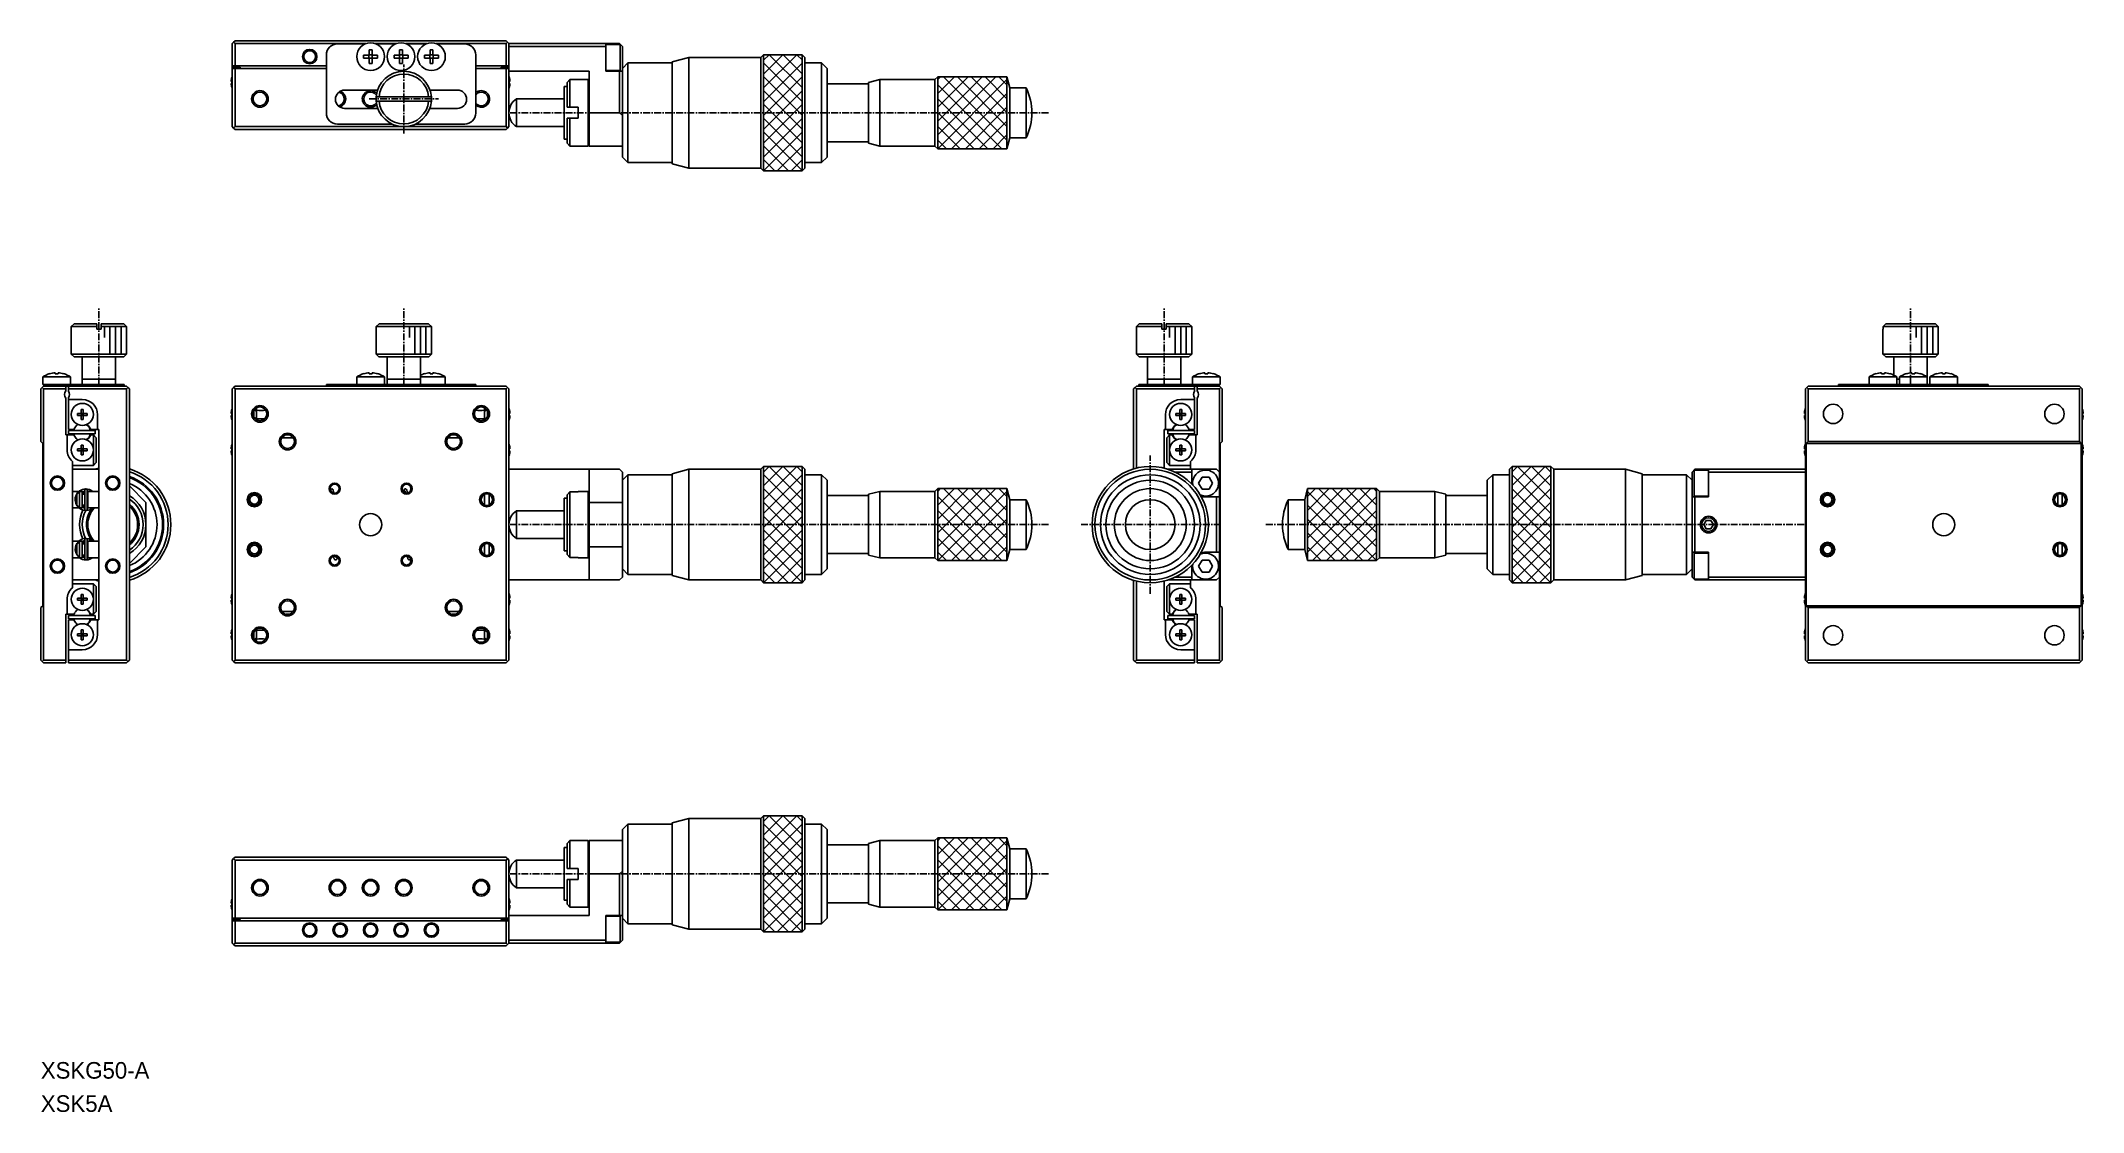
# Model space of a CAD drawing. Extents: x 1264 to 1633, y -30 to 164.
import ezdxf

# ---------------------------------------------------------------- set-up
doc = ezdxf.new("R2010")
doc.units = 0
doc.linetypes.add('CENTER', pattern=[2, 1.25, -0.25, 0.25, -0.25])
doc.layers.get('0').update_dxf_attribs({"linetype": 'CONTINUOUS'})
doc.layers.add('CENTER', color=1, linetype='CENTER')

msp = doc.modelspace()

# ---------------------------------------------------------------- texts
at = {"color": 7, "linetype": 'CONTINUOUS'}
for s, p in [('XSKG50-A', (1263.75, -23.81)), ('XSK5A', (1263.75, -29.81))]:
    msp.add_text(s, height=3, dxfattribs=at).set_placement(p)

# ---------------------------------------------------------------- linework, layer by layer
at = {"color": 7, "linetype": 'CONTINUOUS'}
for p, q in [((1298.35, 163.19), (1298.6, 163.44)), ((1298.35, 159.19), (1298.35, 163.19)), ((1298.6, 163.44), (1298.85, 163.69)), ((1298.6, 163.44), (1298.85, 163.19)), ((1298.85, 163.69), (1347.85, 163.69)), ((1322.5, 163.19), (1298.85, 163.19)), ((1298.85, 163.19), (1298.85, 159.19)), ((1317.35, 163.14), (1322.37, 163.14)), ((1328, 163.19), (1324.2, 163.19)), ((1324.33, 163.14), (1327.87, 163.14)), ((1333.5, 163.19), (1329.7, 163.19)), ((1329.83, 163.14), (1333.37, 163.14)), ((1347.85, 163.19), (1335.2, 163.19)), ((1335.33, 163.14), (1340.35, 163.14)), ((1347.85, 163.69), (1348.1, 163.44)), ((1347.85, 163.19), (1348.1, 163.44)), ((1347.85, 159.19), (1347.85, 163.19)), ((1348.1, 163.44), (1348.35, 163.19)), ((1348.35, 163.19), (1348.35, 159.19)), ((1348.35, 163.19), (1365.85, 163.19)), ((1365.85, 162.69), (1348.35, 162.69)), ((1368.35, 163.19), (1365.85, 163.19)), ((1365.85, 163.19), (1365.85, 162.69)), ((1368.45, 163.04), (1365.85, 163.04)), ((1365.85, 162.69), (1365.85, 158.19)), ((1368.85, 162.69), (1368.35, 163.19)), ((1368.45, 160.69), (1368.45, 163.04)), ((1368.85, 160.69), (1368.85, 162.69)), ((1298.35, 158.94), (1298.35, 159.19)), ((1298.85, 159.19), (1298.35, 159.19)), ((1298.35, 158.69), (1298.35, 158.94)), ((1298.35, 158.94), (1299.75, 158.94)), ((1298.85, 159.19), (1315.35, 159.19)), ((1299.75, 158.69), (1299.75, 158.94)), ((1315.35, 150.64), (1315.35, 161.14)), ((1322.09, 161.1), (1323.09, 161.1)), ((1322.09, 160.58), (1322.09, 161.1)), ((1322.09, 160.58), (1323.05, 160.58)), ((1323.09, 160.58), (1322.09, 160.58)), ((1323.05, 160.58), (1323.05, 161.1)), ((1323.09, 160.58), (1323.05, 160.58)), ((1323.09, 161.1), (1323.09, 162.09)), ((1323.09, 162.09), (1323.61, 162.09)), ((1323.09, 161.14), (1323.61, 161.14)), ((1323.09, 159.58), (1323.09, 160.58)), ((1323.61, 160.53), (1323.09, 160.53)), ((1323.61, 159.58), (1323.09, 159.58)), ((1323.61, 162.09), (1323.61, 161.1)), ((1323.61, 161.1), (1324.61, 161.1)), ((1323.65, 160.58), (1323.61, 160.58)), ((1324.61, 160.58), (1323.61, 160.58)), ((1323.61, 160.58), (1323.61, 159.58)), ((1323.65, 161.1), (1323.65, 160.58)), ((1324.61, 160.58), (1323.65, 160.58)), ((1324.61, 161.1), (1324.61, 160.58)), ((1327.59, 161.1), (1328.59, 161.1)), ((1327.59, 160.58), (1327.59, 161.1)), ((1327.59, 160.58), (1328.55, 160.58)), ((1328.59, 160.58), (1327.59, 160.58)), ((1328.55, 160.58), (1328.55, 161.1)), ((1328.59, 160.58), (1328.55, 160.58)), ((1328.59, 161.1), (1328.59, 162.09)), ((1328.59, 162.09), (1329.11, 162.09)), ((1328.59, 161.14), (1329.11, 161.14)), ((1328.59, 159.58), (1328.59, 160.58)), ((1329.11, 160.53), (1328.59, 160.53)), ((1329.11, 159.58), (1328.59, 159.58)), ((1329.11, 162.09), (1329.11, 161.1)), ((1329.11, 161.1), (1330.11, 161.1)), ((1329.15, 160.58), (1329.11, 160.58)), ((1330.11, 160.58), (1329.11, 160.58)), ((1329.11, 160.58), (1329.11, 159.58)), ((1329.15, 161.1), (1329.15, 160.58)), ((1330.11, 160.58), (1329.15, 160.58)), ((1330.11, 161.1), (1330.11, 160.58)), ((1333.09, 161.1), (1334.09, 161.1)), ((1333.09, 160.58), (1333.09, 161.1)), ((1333.09, 160.58), (1334.05, 160.58)), ((1334.09, 160.58), (1333.09, 160.58)), ((1334.05, 160.58), (1334.05, 161.1)), ((1334.09, 160.58), (1334.05, 160.58)), ((1334.09, 161.1), (1334.09, 162.09)), ((1334.09, 162.09), (1334.61, 162.09)), ((1334.09, 161.14), (1334.61, 161.14)), ((1334.09, 159.58), (1334.09, 160.58)), ((1334.61, 160.53), (1334.09, 160.53)), ((1334.61, 159.58), (1334.09, 159.58)), ((1334.61, 162.09), (1334.61, 161.1)), ((1334.61, 161.1), (1335.61, 161.1)), ((1334.65, 160.58), (1334.61, 160.58)), ((1335.61, 160.58), (1334.61, 160.58)), ((1334.61, 160.58), (1334.61, 159.58)), ((1334.65, 161.1), (1334.65, 160.58)), ((1335.61, 160.58), (1334.65, 160.58)), ((1335.61, 161.1), (1335.61, 160.58)), ((1342.35, 161.14), (1342.35, 150.64)), ((1342.35, 159.19), (1347.85, 159.19)), ((1346.95, 158.69), (1346.95, 158.94)), ((1348.35, 158.94), (1346.95, 158.94)), ((1348.35, 159.19), (1347.85, 159.19)), ((1348.35, 159.19), (1348.35, 158.94)), ((1348.35, 158.69), (1348.35, 158.94)), ((1368.45, 158.34), (1368.45, 160.69)), ((1368.85, 160.69), (1368.85, 158.19)), ((1369.85, 159.69), (1368.85, 158.69)), ((1377.85, 159.69), (1369.85, 159.69)), ((1369.85, 159.69), (1369.85, 141.69)), ((1380.85, 160.69), (1377.85, 159.89)), ((1377.85, 159.89), (1377.85, 141.49)), ((1393.85, 160.69), (1380.85, 160.69)), ((1380.85, 160.69), (1380.85, 140.69)), ((1394.35, 161.19), (1393.85, 160.69)), ((1393.85, 160.69), (1393.85, 140.69)), ((1401.35, 161.19), (1394.35, 161.19)), ((1394.35, 161.19), (1394.35, 140.19)), ((1401.85, 160.69), (1401.35, 161.19)), ((1401.35, 161.19), (1401.35, 140.19)), ((1401.85, 160.69), (1401.85, 140.69)), ((1404.85, 159.69), (1401.85, 159.69)), ((1405.85, 158.69), (1404.85, 159.69)), ((1404.85, 159.69), (1404.85, 141.69)), ((1298.16, 156.37), (1298.28, 156.37)), ((1298.28, 156.01), (1298.16, 156.01)), ((1298.28, 157.07), (1298.28, 157.07)), ((1298.28, 156.37), (1298.28, 156.01)), ((1298.28, 155.3), (1298.28, 155.3)), ((1298.35, 158.69), (1298.85, 158.69)), ((1298.35, 148.19), (1298.35, 158.69)), ((1315.35, 158.69), (1298.85, 158.69)), ((1298.85, 158.69), (1298.85, 148.19)), ((1347.85, 158.69), (1342.35, 158.69)), ((1347.85, 158.69), (1348.35, 158.69)), ((1347.85, 148.19), (1347.85, 158.69)), ((1348.35, 158.69), (1348.35, 148.19)), ((1362.85, 158.19), (1348.35, 158.19)), ((1348.42, 157.07), (1348.42, 157.07)), ((1348.42, 156.01), (1348.42, 156.37)), ((1348.42, 156.37), (1348.54, 156.37)), ((1348.54, 156.01), (1348.42, 156.01)), ((1348.42, 155.3), (1348.42, 155.3)), ((1358.85, 155.44), (1358.35, 155.44)), ((1358.35, 155.44), (1358.35, 145.94)), ((1359.35, 156.69), (1358.85, 156.19)), ((1358.85, 151.69), (1358.85, 156.19)), ((1362.65, 156.69), (1359.35, 156.69)), ((1359.35, 156.69), (1359.35, 151.69)), ((1362.85, 156.49), (1362.65, 156.69)), ((1362.65, 144.69), (1362.65, 156.69)), ((1362.85, 150.69), (1362.85, 158.19)), ((1365.85, 158.34), (1368.45, 158.34)), ((1368.35, 158.19), (1365.85, 158.19)), ((1368.35, 158.19), (1368.85, 158.19)), ((1368.35, 150.69), (1368.35, 158.19)), ((1368.85, 158.19), (1368.85, 150.19)), ((1405.85, 158.69), (1405.85, 142.69)), ((1413.35, 155.94), (1405.85, 155.94)), ((1415.35, 156.69), (1413.35, 156.19)), ((1413.35, 156.19), (1413.35, 145.19)), ((1425.35, 156.69), (1415.35, 156.69)), ((1415.35, 156.69), (1415.35, 144.69)), ((1425.85, 157.19), (1425.35, 156.69)), ((1425.35, 156.69), (1425.35, 144.69)), ((1438.35, 157.19), (1425.85, 157.19)), ((1425.85, 157.19), (1425.85, 144.19)), ((1438.85, 155.19), (1438.35, 157.19)), ((1438.35, 157.19), (1438.35, 144.19)), ((1441.84, 155.19), (1438.85, 155.19)), ((1438.85, 155.19), (1438.85, 146.19)), ((1441.84, 155.19), (1441.84, 146.19)), ((1318.65, 154.79), (1324.61, 154.79)), ((1324.65, 151.49), (1318.65, 151.49)), ((1324.87, 153.59), (1324.37, 153.59)), ((1324.37, 152.79), (1334.33, 152.79)), ((1324.37, 152.79), (1324.87, 152.79)), ((1333.83, 153.59), (1324.87, 153.59)), ((1324.87, 152.79), (1333.83, 152.79)), ((1334.33, 153.59), (1333.83, 153.59)), ((1333.83, 152.79), (1334.33, 152.79)), ((1339.05, 151.49), (1334.05, 151.49)), ((1334.09, 154.79), (1339.05, 154.79)), ((1358.35, 153.19), (1349.69, 153.19)), ((1349.69, 153.19), (1349.69, 148.19)), ((1359.35, 151.69), (1358.85, 151.69)), ((1360.85, 151.69), (1359.35, 151.69)), ((1360.85, 149.69), (1360.85, 151.69)), ((1298.6, 147.94), (1298.35, 148.19)), ((1298.85, 148.19), (1298.6, 147.94)), ((1298.85, 147.69), (1298.6, 147.94)), ((1298.85, 148.19), (1329.35, 148.19)), ((1347.85, 147.69), (1298.85, 147.69)), ((1327.28, 148.64), (1317.35, 148.64)), ((1329.35, 148.19), (1347.85, 148.19)), ((1340.35, 148.64), (1331.42, 148.64)), ((1348.1, 147.94), (1347.85, 148.19)), ((1348.1, 147.94), (1347.85, 147.69)), ((1348.35, 148.19), (1348.1, 147.94)), ((1349.69, 148.19), (1358.35, 148.19)), ((1358.85, 149.69), (1359.35, 149.69)), ((1358.85, 145.19), (1358.85, 149.69)), ((1359.35, 149.69), (1360.85, 149.69)), ((1359.35, 149.69), (1359.35, 144.69)), ((1362.85, 144.69), (1362.85, 150.69)), ((1362.85, 150.69), (1368.35, 150.69)), ((1368.85, 150.19), (1368.35, 150.69)), ((1368.85, 150.19), (1368.85, 148.33)), ((1368.85, 148.33), (1368.85, 142.69)), ((1358.35, 145.94), (1358.85, 145.94)), ((1358.85, 145.19), (1359.35, 144.69)), ((1359.35, 144.69), (1362.65, 144.69)), ((1362.65, 144.69), (1362.85, 144.89)), ((1368.85, 144.69), (1362.85, 144.69)), ((1405.85, 145.44), (1413.35, 145.44)), ((1413.35, 145.19), (1415.35, 144.69)), ((1415.35, 144.69), (1425.35, 144.69)), ((1425.35, 144.69), (1425.85, 144.19)), ((1425.85, 144.19), (1438.35, 144.19)), ((1438.35, 144.19), (1438.85, 146.19)), ((1438.85, 146.19), (1441.84, 146.19)), ((1368.85, 142.69), (1369.85, 141.69)), ((1369.85, 141.69), (1377.85, 141.69)), ((1377.85, 141.49), (1380.85, 140.69)), ((1380.85, 140.69), (1393.85, 140.69)), ((1393.85, 140.69), (1394.35, 140.19)), ((1401.35, 140.19), (1401.85, 140.69)), ((1401.85, 141.69), (1404.85, 141.69)), ((1404.85, 141.69), (1405.85, 142.69)), ((1394.35, 140.19), (1401.35, 140.19)), ((1269.75, 112.59), (1269.25, 112.09)), ((1269.25, 112.09), (1269.25, 107.09)), ((1273.85, 112.09), (1269.25, 112.09)), ((1269.75, 112.59), (1273.85, 112.59)), ((1273.85, 112.09), (1273.85, 112.59)), ((1273.85, 112.59), (1273.85, 112.09)), ((1273.85, 112.09), (1273.85, 111.59)), ((1273.85, 111.59), (1273.85, 112.09)), ((1273.85, 111.59), (1274.65, 111.59)), ((1274.65, 112.09), (1274.65, 112.59)), ((1274.65, 112.59), (1278.75, 112.59)), ((1274.65, 111.59), (1274.65, 112.09)), ((1279.25, 112.09), (1274.65, 112.09)), ((1279.25, 112.09), (1278.75, 112.59)), ((1279.25, 107.09), (1279.25, 112.09)), ((1324.35, 111.59), (1324.35, 107.09)), ((1324.35, 111.59), (1324.37, 111.59)), ((1324.35, 111.59), (1324.37, 111.59)), ((1324.37, 112.09), (1324.87, 112.59)), ((1324.37, 111.59), (1324.37, 112.09)), ((1334.33, 112.09), (1324.37, 112.09)), ((1324.87, 112.59), (1333.83, 112.59)), ((1324.87, 112.59), (1333.83, 112.59)), ((1333.83, 112.59), (1334.33, 112.09)), ((1334.33, 112.09), (1334.33, 111.59)), ((1334.33, 111.59), (1334.35, 111.59)), ((1334.33, 111.59), (1334.35, 111.59)), ((1334.35, 107.09), (1334.35, 111.59)), ((1462.25, 112.59), (1461.75, 112.09)), ((1461.75, 112.09), (1461.75, 107.09)), ((1466.35, 112.09), (1461.75, 112.09)), ((1462.25, 112.59), (1466.35, 112.59)), ((1466.35, 112.09), (1466.35, 112.59)), ((1466.35, 112.59), (1466.35, 112.09)), ((1466.35, 112.09), (1466.35, 111.59)), ((1466.35, 111.59), (1466.35, 112.09)), ((1466.35, 111.59), (1467.15, 111.59)), ((1467.15, 112.09), (1467.15, 112.59)), ((1467.15, 112.59), (1471.25, 112.59)), ((1467.15, 111.59), (1467.15, 112.09)), ((1471.75, 112.09), (1467.15, 112.09)), ((1471.75, 112.09), (1471.25, 112.59)), ((1471.75, 107.09), (1471.75, 112.09)), ((1596.66, 111.59), (1596.66, 107.09)), ((1596.66, 111.59), (1596.68, 111.59)), ((1596.68, 112.09), (1597.18, 112.59)), ((1606.64, 112.09), (1596.68, 112.09)), ((1596.68, 111.59), (1596.68, 112.09)), ((1597.18, 112.59), (1606.14, 112.59)), ((1606.14, 112.59), (1606.64, 112.09)), ((1606.64, 112.09), (1606.64, 111.59)), ((1606.64, 111.59), (1606.66, 111.59)), ((1606.66, 107.09), (1606.66, 111.59)), ((1269.25, 107.09), (1269.75, 106.59)), ((1269.25, 107.09), (1274.25, 107.09)), ((1274.25, 107.09), (1279.25, 107.09)), ((1278.75, 106.59), (1279.25, 107.09)), ((1324.35, 107.09), (1324.85, 106.59)), ((1324.35, 107.09), (1334.35, 107.09)), ((1333.85, 106.59), (1334.35, 107.09)), ((1461.75, 107.09), (1462.25, 106.59)), ((1461.75, 107.09), (1471.75, 107.09)), ((1471.25, 106.59), (1471.75, 107.09)), ((1596.66, 107.09), (1597.16, 106.59)), ((1596.66, 107.09), (1606.66, 107.09)), ((1606.16, 106.59), (1606.66, 107.09)), ((1265.35, 103.55), (1265.34, 103.55)), ((1266.34, 103.55), (1266.34, 103.72)), ((1266.86, 103.55), (1266.34, 103.55)), ((1266.86, 103.72), (1266.86, 103.55)), ((1267.87, 103.55), (1267.86, 103.55)), ((1274.25, 106.59), (1269.75, 106.59)), ((1271.25, 106.59), (1271.25, 102.59)), ((1278.75, 106.59), (1274.25, 106.59)), ((1277.25, 102.59), (1277.25, 106.59)), ((1322.09, 103.55), (1322.09, 103.55)), ((1322.09, 103.55), (1322.09, 103.55)), ((1323.09, 103.55), (1323.09, 103.72)), ((1323.61, 103.55), (1323.09, 103.55)), ((1323.61, 103.72), (1323.61, 103.55)), ((1324.61, 103.55), (1324.61, 103.55)), ((1324.61, 103.55), (1324.61, 103.55)), ((1333.85, 106.59), (1324.85, 106.59)), ((1326.35, 106.59), (1326.35, 102.59)), ((1332.35, 102.59), (1332.35, 106.59)), ((1333.09, 103.55), (1333.09, 103.55)), ((1333.09, 103.55), (1333.09, 103.55)), ((1334.09, 103.55), (1334.09, 103.72)), ((1334.61, 103.55), (1334.09, 103.55)), ((1334.61, 103.72), (1334.61, 103.55)), ((1335.61, 103.55), (1335.61, 103.55)), ((1335.61, 103.55), (1335.61, 103.55)), ((1471.25, 106.59), (1462.25, 106.59)), ((1463.75, 106.59), (1463.75, 102.59)), ((1469.75, 102.59), (1469.75, 106.59)), ((1473.15, 103.55), (1473.14, 103.55)), ((1474.14, 103.55), (1474.14, 103.72)), ((1474.66, 103.55), (1474.14, 103.55)), ((1474.66, 103.72), (1474.66, 103.55)), ((1475.67, 103.55), (1475.66, 103.55)), ((1595.4, 103.55), (1595.4, 103.55)), ((1596.4, 103.55), (1596.4, 103.72)), ((1596.92, 103.55), (1596.4, 103.55)), ((1596.92, 103.72), (1596.92, 103.55)), ((1606.16, 106.59), (1597.16, 106.59)), ((1598.66, 106.59), (1597.16, 106.59)), ((1597.92, 103.55), (1597.92, 103.55)), ((1598.66, 106.59), (1598.66, 103.27)), ((1598.66, 106.59), (1604.66, 106.59)), ((1604.66, 106.59), (1598.66, 106.59)), ((1600.9, 103.55), (1600.9, 103.55)), ((1601.9, 103.55), (1601.9, 103.72)), ((1602.42, 103.55), (1601.9, 103.55)), ((1602.42, 103.72), (1602.42, 103.55)), ((1603.42, 103.55), (1603.42, 103.55)), ((1604.66, 102.98), (1604.66, 106.59)), ((1606.16, 106.59), (1604.66, 106.59)), ((1606.4, 103.55), (1606.4, 103.55)), ((1607.4, 103.55), (1607.4, 103.72)), ((1607.92, 103.55), (1607.4, 103.55)), ((1607.92, 103.72), (1607.92, 103.55)), ((1608.92, 103.55), (1608.92, 103.55)), ((1264, 101.04), (1263.75, 100.79)), ((1263.75, 91.29), (1263.75, 100.79)), ((1264, 101.04), (1264.25, 101.29)), ((1264.25, 100.79), (1264, 101.04)), ((1264.1, 102.98), (1264.1, 101.59)), ((1264.1, 102.98), (1269.1, 102.98)), ((1264.1, 101.59), (1264.3, 101.59)), ((1264.25, 101.29), (1268.25, 101.29)), ((1268.25, 100.79), (1264.25, 100.79)), ((1264.25, 100.79), (1264.25, 51.79)), ((1264.3, 101.59), (1266.3, 101.59)), ((1264.3, 101.29), (1264.3, 101.59)), ((1267.68, 101.59), (1266.3, 101.59)), ((1276.8, 101.59), (1267.68, 101.59)), ((1268.25, 101.29), (1268.25, 100.79)), ((1268.25, 101.29), (1268.75, 101.29)), ((1268.25, 100.45), (1268.25, 100.79)), ((1268.75, 100.79), (1268.75, 101.29)), ((1268.75, 101.29), (1279.25, 101.29)), ((1268.75, 100.79), (1268.75, 100.39)), ((1279.25, 100.79), (1268.75, 100.79)), ((1269.1, 101.59), (1269.1, 102.98)), ((1271.25, 102.59), (1271.25, 101.59)), ((1271.25, 102.59), (1274.25, 102.59)), ((1274.25, 102.59), (1271.25, 102.59)), ((1274.25, 102.59), (1277.25, 102.59)), ((1277.25, 102.59), (1274.25, 102.59)), ((1276.8, 101.59), (1278.8, 101.59)), ((1277.25, 101.59), (1277.25, 102.59)), ((1278.8, 101.59), (1278.8, 101.29)), ((1279.25, 101.29), (1279.5, 101.04)), ((1279.5, 101.04), (1279.25, 100.79)), ((1279.25, 51.79), (1279.25, 100.79)), ((1279.75, 100.79), (1279.5, 101.04)), ((1279.75, 100.79), (1279.75, 51.79)), ((1298.6, 101.04), (1298.35, 100.79)), ((1298.35, 51.79), (1298.35, 100.79)), ((1298.85, 101.29), (1298.6, 101.04)), ((1298.85, 100.79), (1298.6, 101.04)), ((1298.85, 101.29), (1347.85, 101.29)), ((1298.85, 100.79), (1298.85, 51.79)), ((1347.85, 100.79), (1298.85, 100.79)), ((1315.35, 101.59), (1317.35, 101.59)), ((1315.35, 101.29), (1315.35, 101.59)), ((1322.27, 101.59), (1317.35, 101.59)), ((1320.85, 102.98), (1320.85, 101.59)), ((1320.85, 102.98), (1325.85, 102.98)), ((1324.42, 101.59), (1322.27, 101.59)), ((1327.77, 101.59), (1324.42, 101.59)), ((1325.85, 101.59), (1325.85, 102.98)), ((1326.35, 102.59), (1326.35, 101.59)), ((1326.35, 102.59), (1332.35, 102.59)), ((1332.35, 102.59), (1326.35, 102.59)), ((1329.92, 101.59), (1327.77, 101.59)), ((1333.27, 101.59), (1329.92, 101.59)), ((1332.35, 102.98), (1336.85, 102.98)), ((1332.35, 101.59), (1332.35, 102.59)), ((1335.42, 101.59), (1333.27, 101.59)), ((1340.35, 101.59), (1335.42, 101.59)), ((1336.85, 101.59), (1336.85, 102.98)), ((1340.35, 101.59), (1342.35, 101.59)), ((1342.35, 101.59), (1342.35, 101.29)), ((1348.1, 101.04), (1347.85, 101.29)), ((1348.1, 101.04), (1347.85, 100.79)), ((1347.85, 51.79), (1347.85, 100.79)), ((1348.35, 100.79), (1348.1, 101.04)), ((1348.35, 100.79), (1348.35, 51.79)), ((1461.5, 101.04), (1461.25, 100.79)), ((1461.25, 86.35), (1461.25, 100.79)), ((1461.5, 101.04), (1461.75, 101.29)), ((1461.75, 100.79), (1461.5, 101.04)), ((1461.75, 101.29), (1472.25, 101.29)), ((1461.75, 100.79), (1461.75, 86.48)), ((1472.25, 100.79), (1461.75, 100.79)), ((1462.2, 101.59), (1464.2, 101.59)), ((1462.2, 101.29), (1462.2, 101.59)), ((1463.75, 102.59), (1463.75, 101.59)), ((1463.75, 102.59), (1469.75, 102.59)), ((1469.75, 102.59), (1463.75, 102.59)), ((1473.33, 101.59), (1464.2, 101.59)), ((1469.75, 101.59), (1469.75, 102.59)), ((1471.9, 102.98), (1471.9, 101.59)), ((1471.9, 102.98), (1476.9, 102.98)), ((1472.25, 101.29), (1472.25, 100.79)), ((1472.25, 101.29), (1472.75, 101.29)), ((1472.25, 100.39), (1472.25, 100.79)), ((1472.75, 100.79), (1472.75, 101.29)), ((1472.75, 101.29), (1476.75, 101.29)), ((1472.75, 100.79), (1472.75, 100.45)), ((1476.75, 100.79), (1472.75, 100.79)), ((1474.7, 101.59), (1473.33, 101.59)), ((1474.7, 101.59), (1476.7, 101.59)), ((1476.7, 101.59), (1476.9, 101.59)), ((1476.7, 101.59), (1476.7, 101.29)), ((1476.75, 101.29), (1477, 101.04)), ((1477, 101.04), (1476.75, 100.79)), ((1476.75, 85.79), (1476.75, 100.79)), ((1476.9, 101.59), (1476.9, 102.98)), ((1477.25, 100.79), (1477, 101.04)), ((1477.25, 100.79), (1477.25, 91.29)), ((1582.91, 101.04), (1582.66, 100.79)), ((1582.66, 85.79), (1582.66, 100.79)), ((1583.16, 101.29), (1582.91, 101.04)), ((1583.16, 100.79), (1582.91, 101.04)), ((1583.16, 101.29), (1632.16, 101.29)), ((1632.16, 100.79), (1583.16, 100.79)), ((1583.16, 100.79), (1583.16, 91.29)), ((1588.66, 101.59), (1590.66, 101.59)), ((1588.66, 101.29), (1588.66, 101.59)), ((1595.58, 101.59), (1590.66, 101.59)), ((1594.16, 102.98), (1594.16, 101.59)), ((1594.16, 102.98), (1596.66, 102.98)), ((1595.68, 101.59), (1595.58, 101.59)), ((1595.68, 101.59), (1596.66, 101.59)), ((1596.66, 102.98), (1599.16, 102.98)), ((1596.66, 101.59), (1597.64, 101.59)), ((1597.73, 101.59), (1597.64, 101.59)), ((1601.08, 101.59), (1597.73, 101.59)), ((1599.16, 101.59), (1599.16, 102.98)), ((1599.16, 102.59), (1599.66, 102.59)), ((1599.66, 102.59), (1599.16, 102.59)), ((1599.66, 102.98), (1599.66, 101.59)), ((1599.66, 102.98), (1602.16, 102.98)), ((1601.18, 101.59), (1601.08, 101.59)), ((1601.18, 101.59), (1602.16, 101.59)), ((1602.16, 102.98), (1604.66, 102.98)), ((1602.16, 101.59), (1603.14, 101.59)), ((1603.23, 101.59), (1603.14, 101.59)), ((1606.58, 101.59), (1603.23, 101.59)), ((1604.66, 101.59), (1604.66, 102.98)), ((1605.16, 102.98), (1605.16, 101.59)), ((1605.16, 102.98), (1607.66, 102.98)), ((1606.68, 101.59), (1606.58, 101.59)), ((1606.68, 101.59), (1607.66, 101.59)), ((1607.66, 102.98), (1610.16, 102.98)), ((1607.66, 101.59), (1608.64, 101.59)), ((1608.73, 101.59), (1608.64, 101.59)), ((1613.66, 101.59), (1608.73, 101.59)), ((1610.16, 101.59), (1610.16, 102.98)), ((1613.66, 101.59), (1615.66, 101.59)), ((1615.66, 101.59), (1615.66, 101.29)), ((1632.41, 101.04), (1632.16, 101.29)), ((1632.41, 101.04), (1632.16, 100.79)), ((1632.16, 91.29), (1632.16, 100.79)), ((1632.66, 100.79), (1632.41, 101.04)), ((1632.66, 100.79), (1632.66, 51.79)), ((1268.25, 92.49), (1268.25, 99.12)), ((1268.75, 99.19), (1268.75, 98.89)), ((1268.75, 98.89), (1268.75, 93.49)), ((1271.25, 98.89), (1268.75, 98.89)), ((1270.37, 96.01), (1270.37, 96.37)), ((1270.37, 96.37), (1271.07, 96.37)), ((1271.07, 96.01), (1270.37, 96.01)), ((1271.07, 96.37), (1271.07, 97.07)), ((1271.07, 97.07), (1271.43, 97.07)), ((1271.08, 96.36), (1271.07, 96.37)), ((1271.08, 96.02), (1271.07, 96.01)), ((1271.07, 95.3), (1271.07, 96.01)), ((1271.08, 96.36), (1271.42, 96.36)), ((1271.08, 96.02), (1271.08, 96.36)), ((1271.42, 96.02), (1271.08, 96.02)), ((1271.42, 96.36), (1271.43, 96.37)), ((1271.42, 96.36), (1271.42, 96.02)), ((1271.42, 96.02), (1271.43, 96.01)), ((1271.43, 97.07), (1271.43, 96.37)), ((1271.43, 97.07), (1271.43, 96.37)), ((1271.43, 96.37), (1272.14, 96.37)), ((1271.43, 95.3), (1271.43, 96.01)), ((1272.14, 96.01), (1271.43, 96.01)), ((1271.43, 96.01), (1271.43, 95.3)), ((1272.14, 96.37), (1272.14, 96.01)), ((1274, 93.49), (1274, 96.14)), ((1298.16, 96.37), (1298.28, 96.37)), ((1298.28, 96.01), (1298.16, 96.01)), ((1298.28, 97.07), (1298.28, 97.07)), ((1298.28, 97.07), (1298.28, 97.07)), ((1298.28, 96.37), (1298.28, 96.01)), ((1302.25, 95.69), (1302.25, 96.88)), ((1302.45, 96.99), (1302.37, 97.06)), ((1302.75, 96.69), (1302.45, 96.99)), ((1302.45, 96.98), (1302.75, 96.96)), ((1302.75, 96.96), (1302.75, 97.18)), ((1302.75, 96.96), (1302.75, 96.69)), ((1302.75, 96.69), (1302.75, 95.69)), ((1343.95, 97.18), (1343.95, 96.96)), ((1344.25, 96.99), (1343.95, 96.69)), ((1343.95, 96.96), (1344.25, 96.98)), ((1343.95, 96.69), (1343.95, 96.96)), ((1343.95, 95.69), (1343.95, 96.69)), ((1344.33, 97.06), (1344.25, 96.99)), ((1344.45, 96.88), (1344.45, 95.69)), ((1348.42, 97.07), (1348.42, 97.07)), ((1348.42, 97.07), (1348.42, 97.07)), ((1348.42, 96.37), (1348.54, 96.37)), ((1348.42, 96.01), (1348.42, 96.37)), ((1348.54, 96.01), (1348.42, 96.01)), ((1467, 93.49), (1467, 96.14)), ((1468.87, 96.37), (1469.57, 96.37)), ((1468.87, 96.01), (1468.87, 96.37)), ((1469.57, 96.01), (1468.87, 96.01)), ((1469.57, 97.07), (1469.57, 96.37)), ((1469.57, 96.37), (1469.57, 97.07)), ((1469.57, 97.07), (1469.93, 97.07)), ((1469.58, 96.36), (1469.57, 96.37)), ((1469.58, 96.02), (1469.57, 96.01)), ((1469.57, 95.3), (1469.57, 96.01)), ((1469.57, 95.3), (1469.57, 96.01)), ((1469.58, 96.02), (1469.58, 96.36)), ((1469.58, 96.36), (1469.92, 96.36)), ((1469.92, 96.02), (1469.58, 96.02)), ((1469.75, 98.89), (1472.25, 98.89)), ((1469.92, 96.36), (1469.93, 96.37)), ((1469.92, 96.36), (1469.92, 96.02)), ((1469.92, 96.02), (1469.93, 96.01)), ((1469.93, 97.07), (1469.93, 96.37)), ((1469.93, 96.37), (1470.64, 96.37)), ((1470.64, 96.01), (1469.93, 96.01)), ((1469.93, 96.01), (1469.93, 95.3)), ((1470.64, 96.37), (1470.64, 96.01)), ((1472.25, 98.89), (1472.25, 99.19)), ((1472.25, 98.89), (1472.25, 93.49)), ((1472.75, 99.12), (1472.75, 92.49)), ((1582.47, 96.37), (1582.59, 96.37)), ((1582.59, 96.01), (1582.47, 96.01)), ((1582.59, 97.07), (1582.59, 97.07)), ((1582.59, 96.37), (1582.59, 96.01)), ((1632.73, 97.07), (1632.73, 97.07)), ((1632.73, 96.01), (1632.73, 96.37)), ((1632.73, 96.37), (1632.85, 96.37)), ((1632.85, 96.01), (1632.73, 96.01)), ((1268.5, 92.49), (1268.25, 92.49)), ((1269.71, 92.49), (1268.5, 92.49)), ((1268.5, 92.49), (1268.5, 89.79)), ((1268.75, 93.49), (1269.71, 93.49)), ((1268.75, 92.69), (1268.75, 93.29)), ((1268.75, 93.29), (1273.55, 93.29)), ((1268.75, 92.69), (1273.55, 92.69)), ((1269.71, 93.49), (1269.88, 93.78)), ((1269.88, 92.19), (1269.71, 92.49)), ((1271.43, 95.3), (1271.07, 95.3)), ((1272.63, 93.78), (1272.8, 93.49)), ((1272.8, 92.49), (1272.63, 92.19)), ((1272.8, 93.49), (1274, 93.49)), ((1273.25, 92.49), (1272.8, 92.49)), ((1273.25, 92.49), (1273.75, 91.99)), ((1273.25, 89.79), (1273.25, 92.49)), ((1273.55, 93.29), (1273.55, 92.69)), ((1274, 93.49), (1274.25, 93.49)), ((1274.25, 93.49), (1274.25, 91.29)), ((1298.28, 95.3), (1298.28, 95.3)), ((1298.28, 95.3), (1298.28, 95.3)), ((1302.47, 95.4), (1302.75, 95.69)), ((1302.75, 95.39), (1302.48, 95.39)), ((1302.75, 95.69), (1302.75, 95.39)), ((1304.22, 95.39), (1302.75, 95.39)), ((1302.75, 95.26), (1302.75, 95.39)), ((1308, 92.49), (1308.7, 92.49)), ((1338, 92.49), (1338.7, 92.49)), ((1343.95, 95.39), (1342.48, 95.39)), ((1343.95, 95.69), (1344.23, 95.4)), ((1343.95, 95.39), (1343.95, 95.69)), ((1344.22, 95.39), (1343.95, 95.39)), ((1343.95, 95.39), (1343.95, 95.26)), ((1348.42, 95.3), (1348.42, 95.3)), ((1348.42, 95.3), (1348.42, 95.3)), ((1466.75, 91.29), (1466.75, 93.49)), ((1466.75, 93.49), (1467, 93.49)), ((1468.21, 93.49), (1467, 93.49)), ((1467.25, 91.99), (1467.75, 92.49)), ((1467.45, 92.69), (1467.45, 93.29)), ((1472.25, 93.29), (1467.45, 93.29)), ((1472.25, 92.69), (1467.45, 92.69)), ((1467.75, 92.49), (1468.21, 92.49)), ((1467.75, 92.49), (1467.75, 89.79)), ((1468.38, 93.78), (1468.21, 93.49)), ((1468.21, 92.49), (1468.38, 92.19)), ((1469.93, 95.3), (1469.57, 95.3)), ((1471.3, 93.49), (1471.13, 93.78)), ((1471.13, 92.19), (1471.3, 92.49)), ((1472.25, 93.49), (1471.3, 93.49)), ((1471.3, 92.49), (1472.5, 92.49)), ((1472.25, 93.29), (1472.25, 92.69)), ((1472.75, 92.49), (1472.5, 92.49)), ((1472.5, 92.49), (1472.5, 89.79)), ((1582.59, 95.3), (1582.59, 95.3)), ((1632.73, 95.3), (1632.73, 95.3)), ((1263.75, 91.29), (1264.1, 90.94)), ((1264.1, 90.94), (1264.1, 61.64)), ((1270.37, 89.61), (1270.37, 89.97)), ((1270.37, 89.97), (1271.07, 89.97)), ((1271.07, 89.61), (1270.37, 89.61)), ((1271.07, 89.97), (1271.07, 90.67)), ((1271.07, 90.67), (1271.43, 90.67)), ((1271.08, 89.96), (1271.07, 89.97)), ((1271.08, 89.62), (1271.07, 89.61)), ((1271.07, 88.9), (1271.07, 89.61)), ((1271.43, 88.9), (1271.07, 88.9)), ((1271.08, 89.96), (1271.42, 89.96)), ((1271.08, 89.62), (1271.08, 89.96)), ((1271.42, 89.62), (1271.08, 89.62)), ((1271.42, 89.96), (1271.43, 89.97)), ((1271.42, 89.96), (1271.42, 89.62)), ((1271.42, 89.62), (1271.43, 89.61)), ((1271.43, 90.67), (1271.43, 89.97)), ((1271.43, 90.67), (1271.43, 89.97)), ((1271.43, 89.97), (1272.14, 89.97)), ((1271.43, 88.9), (1271.43, 89.61)), ((1272.14, 89.61), (1271.43, 89.61)), ((1271.43, 89.61), (1271.43, 88.9)), ((1272.14, 89.97), (1272.14, 89.61)), ((1273.25, 86.99), (1273.25, 89.79)), ((1273.75, 91.99), (1273.75, 87.49)), ((1274.25, 91.29), (1274.25, 59.09)), ((1298.16, 89.97), (1298.28, 89.97)), ((1298.28, 89.61), (1298.16, 89.61)), ((1298.28, 90.67), (1298.28, 90.67)), ((1298.28, 90.67), (1298.28, 90.67)), ((1298.28, 89.97), (1298.28, 89.61)), ((1298.28, 88.9), (1298.28, 88.9)), ((1298.28, 88.9), (1298.28, 88.9)), ((1309.39, 91.99), (1307.31, 91.99)), ((1339.39, 91.99), (1337.31, 91.99)), ((1348.42, 90.67), (1348.42, 90.67)), ((1348.42, 90.67), (1348.42, 90.67)), ((1348.42, 89.97), (1348.54, 89.97)), ((1348.42, 89.61), (1348.42, 89.97)), ((1348.54, 89.61), (1348.42, 89.61)), ((1348.42, 88.9), (1348.42, 88.9)), ((1348.42, 88.9), (1348.42, 88.9)), ((1466.75, 86.48), (1466.75, 91.29)), ((1467.25, 87.49), (1467.25, 91.99)), ((1467.75, 89.79), (1467.75, 86.99)), ((1468.87, 89.97), (1469.57, 89.97)), ((1468.87, 89.61), (1468.87, 89.97)), ((1469.57, 89.61), (1468.87, 89.61)), ((1469.57, 90.67), (1469.57, 89.97)), ((1469.57, 89.97), (1469.57, 90.67)), ((1469.57, 90.67), (1469.93, 90.67)), ((1469.58, 89.96), (1469.57, 89.97)), ((1469.58, 89.62), (1469.57, 89.61)), ((1469.57, 88.9), (1469.57, 89.61)), ((1469.57, 88.9), (1469.57, 89.61)), ((1469.93, 88.9), (1469.57, 88.9)), ((1469.58, 89.62), (1469.58, 89.96)), ((1469.58, 89.96), (1469.92, 89.96)), ((1469.92, 89.62), (1469.58, 89.62)), ((1469.92, 89.96), (1469.93, 89.97)), ((1469.92, 89.96), (1469.92, 89.62)), ((1469.92, 89.62), (1469.93, 89.61)), ((1469.93, 90.67), (1469.93, 89.97)), ((1469.93, 89.97), (1470.64, 89.97)), ((1470.64, 89.61), (1469.93, 89.61)), ((1469.93, 89.61), (1469.93, 88.9)), ((1470.64, 89.97), (1470.64, 89.61)), ((1476.9, 90.94), (1477.25, 91.29)), ((1476.9, 61.64), (1476.9, 90.94)), ((1582.47, 89.97), (1582.59, 89.97)), ((1582.59, 89.61), (1582.47, 89.61)), ((1582.59, 90.67), (1582.59, 90.67)), ((1582.59, 89.97), (1582.59, 89.61)), ((1582.59, 88.9), (1582.59, 88.9)), ((1582.81, 90.94), (1583.16, 91.29)), ((1582.81, 90.94), (1632.51, 90.94)), ((1582.81, 61.64), (1582.81, 90.94)), ((1583.16, 91.29), (1632.16, 91.29)), ((1632.16, 91.29), (1632.51, 90.94)), ((1632.51, 90.94), (1632.51, 61.64)), ((1632.73, 90.67), (1632.73, 90.67)), ((1632.73, 89.61), (1632.73, 89.97)), ((1632.73, 89.97), (1632.85, 89.97)), ((1632.85, 89.61), (1632.73, 89.61)), ((1632.73, 88.9), (1632.73, 88.9)), ((1269.45, 64.86), (1269.45, 87.71)), ((1269.45, 86.99), (1273.25, 86.99)), ((1274.25, 86.29), (1269.45, 86.29)), ((1273.75, 87.49), (1273.25, 86.99)), ((1362.85, 86.29), (1348.35, 86.29)), ((1362.85, 86.29), (1368.35, 86.29)), ((1362.85, 80.29), (1362.85, 86.29)), ((1368.85, 85.79), (1368.35, 86.29)), ((1368.85, 85.79), (1368.85, 83.93)), ((1369.85, 85.29), (1368.85, 84.29)), ((1377.85, 85.29), (1369.85, 85.29)), ((1369.85, 85.29), (1369.85, 67.29)), ((1380.85, 86.29), (1377.85, 85.49)), ((1377.85, 85.49), (1377.85, 67.09)), ((1393.85, 86.29), (1380.85, 86.29)), ((1380.85, 86.29), (1380.85, 66.29)), ((1394.35, 86.79), (1393.85, 86.29)), ((1393.85, 86.29), (1393.85, 66.29)), ((1401.35, 86.79), (1394.35, 86.79)), ((1394.35, 86.79), (1394.35, 65.79)), ((1401.85, 86.29), (1401.35, 86.79)), ((1401.35, 86.79), (1401.35, 65.79)), ((1401.85, 86.29), (1401.85, 66.29)), ((1404.85, 85.29), (1401.85, 85.29)), ((1405.85, 84.29), (1404.85, 85.29)), ((1404.85, 85.29), (1404.85, 67.29)), ((1467.75, 86.99), (1467.25, 87.49)), ((1467.46, 86.29), (1471.75, 86.29)), ((1471.55, 86.99), (1467.75, 86.99)), ((1471.75, 85.79), (1468.73, 85.79)), ((1471.55, 87.71), (1471.55, 86.29)), ((1476.25, 86.29), (1471.75, 86.29)), ((1471.75, 86.29), (1471.75, 85.79)), ((1471.75, 85.79), (1471.75, 83.79)), ((1476.75, 85.79), (1476.25, 86.29)), ((1476.75, 81.29), (1476.75, 85.79)), ((1526.16, 85.29), (1525.16, 84.29)), ((1529.16, 85.29), (1526.16, 85.29)), ((1526.16, 76.29), (1526.16, 85.29)), ((1529.66, 86.79), (1529.16, 86.29)), ((1529.16, 76.29), (1529.16, 86.29)), ((1536.66, 86.79), (1529.66, 86.79)), ((1529.66, 76.29), (1529.66, 86.79)), ((1537.16, 86.29), (1536.66, 86.79)), ((1536.66, 76.29), (1536.66, 86.79)), ((1550.16, 86.29), (1537.16, 86.29)), ((1537.16, 76.29), (1537.16, 86.29)), ((1553.16, 85.49), (1550.16, 86.29)), ((1550.16, 76.29), (1550.16, 86.29)), ((1553.16, 76.29), (1553.16, 85.49)), ((1561.16, 85.29), (1553.16, 85.29)), ((1562.16, 84.29), (1561.16, 85.29)), ((1561.16, 76.29), (1561.16, 85.29)), ((1562.66, 86.29), (1562.16, 85.79)), ((1562.16, 85.79), (1562.16, 83.79)), ((1565.16, 86.14), (1562.56, 86.14)), ((1562.56, 86.14), (1562.56, 81.44)), ((1562.66, 86.29), (1565.16, 86.29)), ((1565.16, 86.29), (1582.66, 86.29)), ((1565.16, 85.79), (1565.16, 86.29)), ((1565.16, 81.29), (1565.16, 85.79)), ((1582.66, 85.79), (1565.16, 85.79)), ((1582.66, 66.79), (1582.66, 85.79)), ((1582.66, 66.79), (1582.66, 85.79)), ((1270.65, 82.29), (1269.45, 82.29)), ((1270.25, 81.7), (1270.75, 82.23)), ((1270.25, 79.87), (1270.25, 81.7)), ((1270.65, 82.29), (1270.65, 82.29)), ((1271.25, 82.29), (1270.75, 82.29)), ((1270.75, 82.29), (1270.75, 82.23)), ((1270.75, 82.23), (1270.75, 79.34)), ((1271.25, 82.2), (1271.71, 82.33)), ((1271.25, 79.29), (1271.25, 82.29)), ((1271.71, 81.79), (1271.25, 81.79)), ((1271.45, 81.79), (1271.45, 82.29)), ((1271.71, 82.54), (1271.71, 79.04)), ((1272.68, 82.58), (1271.93, 82.74)), ((1272.11, 79.04), (1272.11, 82.54)), ((1272.11, 81.94), (1272.25, 82.2)), ((1272.25, 81.79), (1272.11, 81.79)), ((1274.25, 82.29), (1272.25, 82.29)), ((1272.25, 82.29), (1272.25, 79.29)), ((1272.68, 82.58), (1272.58, 82.29)), ((1273.16, 82.29), (1272.67, 82.59)), ((1282.75, 80.29), (1279.75, 83.29)), ((1316.23, 82.37), (1316.26, 82.24)), ((1317.64, 82.67), (1317.47, 82.28)), ((1329.53, 82.39), (1329.63, 82.02)), ((1343.95, 81.78), (1343.95, 81.7)), ((1343.95, 79.87), (1343.95, 81.7)), ((1344.75, 81.78), (1344.75, 79.79)), ((1344.75, 81.7), (1344.75, 81.78)), ((1344.75, 81.7), (1344.75, 79.87)), ((1358.85, 81.69), (1359.35, 82.2)), ((1358.85, 80.93), (1358.85, 81.69)), ((1358.85, 70.88), (1358.85, 81.69)), ((1359.35, 82.2), (1360.85, 82.2)), ((1359.35, 82.2), (1359.35, 70.37)), ((1362.65, 82.29), (1360.85, 82.29)), ((1360.85, 82.2), (1360.85, 82.29)), ((1360.85, 82.2), (1360.85, 82.29)), ((1362.85, 82.09), (1362.65, 82.29)), ((1362.65, 70.29), (1362.65, 82.29)), ((1368.85, 83.93), (1368.85, 76.29)), ((1405.85, 84.29), (1405.85, 68.29)), ((1413.35, 81.54), (1405.85, 81.54)), ((1415.35, 82.29), (1413.35, 81.79)), ((1413.35, 81.79), (1413.35, 70.79)), ((1425.35, 82.29), (1415.35, 82.29)), ((1415.35, 82.29), (1415.35, 70.29)), ((1425.85, 82.79), (1425.35, 82.29)), ((1425.35, 82.29), (1425.35, 70.29)), ((1438.35, 82.79), (1425.85, 82.79)), ((1425.85, 82.79), (1425.85, 69.79)), ((1438.85, 80.79), (1438.35, 82.79)), ((1438.35, 82.79), (1438.35, 69.79)), ((1472.98, 83.79), (1473.62, 84.89)), ((1473.62, 82.69), (1472.98, 83.79)), ((1473.62, 84.89), (1474.89, 84.89)), ((1474.89, 82.69), (1473.62, 82.69)), ((1474.25, 81.29), (1476.25, 81.29)), ((1474.89, 84.89), (1475.52, 83.79)), ((1475.52, 83.79), (1474.89, 82.69)), ((1476.25, 81.29), (1476.75, 81.29)), ((1476.25, 71.29), (1476.25, 81.29)), ((1476.75, 81.29), (1476.75, 71.29)), ((1492.66, 82.79), (1492.16, 80.79)), ((1505.16, 82.79), (1492.66, 82.79)), ((1492.66, 76.29), (1492.66, 82.79)), ((1505.66, 82.29), (1505.16, 82.79)), ((1505.16, 76.29), (1505.16, 82.79)), ((1515.66, 82.29), (1505.66, 82.29)), ((1505.66, 76.29), (1505.66, 82.29)), ((1517.66, 81.79), (1515.66, 82.29)), ((1515.66, 76.29), (1515.66, 82.29)), ((1517.66, 76.29), (1517.66, 81.79)), ((1525.16, 81.54), (1517.66, 81.54)), ((1525.16, 76.29), (1525.16, 84.29)), ((1562.16, 81.29), (1562.16, 83.79)), ((1562.16, 81.29), (1562.66, 81.29)), ((1562.16, 71.29), (1562.16, 81.29)), ((1562.56, 81.44), (1565.16, 81.44)), ((1562.66, 81.29), (1565.16, 81.29)), ((1562.66, 81.29), (1562.66, 71.29)), ((1628.26, 81.78), (1628.26, 81.7)), ((1628.26, 79.87), (1628.26, 81.7)), ((1629.06, 81.7), (1629.06, 81.78)), ((1629.06, 81.7), (1629.06, 79.87)), ((1269.45, 79.29), (1270.67, 79.29)), ((1270.75, 79.34), (1270.25, 79.87)), ((1270.67, 79.29), (1270.67, 79.29)), ((1270.67, 79.29), (1270.67, 79.29)), ((1270.75, 79.34), (1270.75, 79.29)), ((1270.75, 79.29), (1271.25, 79.29)), ((1271.25, 79.79), (1271.71, 79.79)), ((1271.71, 79.26), (1271.25, 79.39)), ((1271.45, 79.31), (1271.45, 79.79)), ((1272.11, 79.79), (1272.25, 79.79)), ((1272.25, 79.39), (1272.11, 79.65)), ((1272.25, 79.28), (1272.11, 79.26)), ((1272.27, 79.29), (1272.25, 79.28)), ((1272.25, 79.29), (1274.25, 79.29)), ((1272.61, 78.98), (1272.62, 78.98)), ((1272.62, 78.98), (1272.63, 78.98)), ((1272.62, 78.98), (1272.62, 78.98)), ((1272.62, 78.98), (1272.62, 78.98)), ((1272.62, 78.98), (1272.62, 78.98)), ((1272.62, 78.98), (1272.62, 78.98)), ((1272.62, 78.98), (1272.62, 78.98)), ((1272.63, 78.98), (1272.67, 79)), ((1272.63, 78.98), (1272.63, 78.98)), ((1272.67, 79), (1272.73, 79.03)), ((1272.67, 79), (1272.67, 79)), ((1272.67, 79), (1272.67, 79)), ((1282.75, 80.29), (1282.75, 76.29)), ((1343.95, 79.87), (1343.95, 79.79)), ((1344.75, 79.79), (1344.75, 79.87)), ((1358.35, 78.79), (1349.69, 78.79)), ((1349.69, 78.79), (1349.69, 73.79)), ((1358.85, 81.04), (1358.35, 81.04)), ((1358.35, 81.04), (1358.35, 71.54)), ((1362.85, 80.29), (1362.85, 72.29)), ((1368.85, 80.29), (1362.85, 80.29)), ((1441.84, 80.79), (1438.85, 80.79)), ((1438.85, 80.79), (1438.85, 71.79)), ((1441.84, 80.79), (1441.84, 71.79)), ((1492.16, 80.79), (1489.17, 80.79)), ((1489.17, 76.29), (1489.17, 80.79)), ((1492.16, 76.29), (1492.16, 80.79)), ((1628.26, 79.87), (1628.26, 79.79)), ((1629.06, 79.79), (1629.06, 79.87)), ((1282.75, 76.29), (1282.75, 72.29)), ((1368.85, 76.29), (1368.85, 68.64)), ((1489.17, 71.79), (1489.17, 76.29)), ((1492.16, 71.79), (1492.16, 76.29)), ((1492.66, 69.79), (1492.66, 76.29)), ((1505.16, 69.79), (1505.16, 76.29)), ((1505.66, 70.29), (1505.66, 76.29)), ((1515.66, 70.29), (1515.66, 76.29)), ((1517.66, 70.79), (1517.66, 76.29)), ((1525.16, 68.29), (1525.16, 76.29)), ((1526.16, 67.29), (1526.16, 76.29)), ((1529.16, 66.29), (1529.16, 76.29)), ((1529.66, 65.79), (1529.66, 76.29)), ((1536.66, 65.79), (1536.66, 76.29)), ((1537.16, 66.29), (1537.16, 76.29)), ((1550.16, 66.29), (1550.16, 76.29)), ((1553.16, 67.09), (1553.16, 76.29)), ((1561.16, 67.29), (1561.16, 76.29)), ((1564.29, 76.29), (1564.73, 77.04)), ((1564.73, 75.54), (1564.29, 76.29)), ((1564.73, 77.04), (1565.59, 77.04)), ((1565.59, 75.54), (1564.73, 75.54)), ((1565.59, 77.04), (1566.03, 76.29)), ((1566.03, 76.29), (1565.59, 75.54)), ((1270.6, 73.29), (1269.45, 73.29)), ((1269.45, 70.29), (1270.75, 70.29)), ((1270.24, 70.86), (1270.76, 70.28)), ((1270.25, 72.7), (1270.75, 73.23)), ((1270.25, 70.87), (1270.25, 72.7)), ((1270.75, 70.34), (1270.25, 70.87)), ((1270.6, 73.29), (1270.6, 73.29)), ((1270.6, 73.29), (1270.6, 73.29)), ((1271.25, 73.29), (1270.75, 73.29)), ((1270.75, 73.29), (1270.75, 73.23)), ((1270.75, 73.23), (1270.75, 70.34)), ((1270.75, 70.34), (1270.75, 70.29)), ((1270.75, 70.29), (1271.25, 70.29)), ((1271.25, 73.25), (1271.72, 73.39)), ((1271.25, 70.29), (1271.25, 73.29)), ((1271.72, 72.79), (1271.25, 72.79)), ((1271.25, 70.79), (1271.72, 70.79)), ((1271.72, 70.31), (1271.25, 70.45)), ((1271.45, 73.29), (1271.33, 73.29)), ((1271.45, 72.79), (1271.45, 73.29)), ((1271.45, 70.37), (1271.45, 70.79)), ((1271.72, 73.6), (1271.72, 70.1)), ((1272.69, 73.64), (1271.94, 73.8)), ((1272.12, 70.1), (1272.12, 73.6)), ((1272.12, 73), (1272.25, 73.25)), ((1272.25, 72.79), (1272.12, 72.79)), ((1272.12, 70.79), (1272.25, 70.79)), ((1272.25, 70.45), (1272.12, 70.7)), ((1272.25, 70.34), (1272.12, 70.31)), ((1274.25, 73.29), (1272.25, 73.29)), ((1272.25, 73.29), (1272.25, 70.29)), ((1272.25, 70.29), (1274.25, 70.29)), ((1272.32, 73.29), (1272.5, 73.29)), ((1272.69, 73.64), (1272.55, 73.29)), ((1273.24, 73.29), (1272.68, 73.64)), ((1279.75, 69.29), (1282.75, 72.29)), ((1317.11, 70.28), (1317.05, 70.56)), ((1330.43, 70.28), (1330.42, 70.35)), ((1343.95, 72.78), (1343.95, 72.7)), ((1343.95, 70.87), (1343.95, 72.7)), ((1343.95, 70.87), (1343.95, 70.79)), ((1344.75, 72.78), (1344.75, 70.79)), ((1344.75, 72.7), (1344.75, 72.78)), ((1344.75, 72.7), (1344.75, 70.87)), ((1344.75, 70.79), (1344.75, 70.87)), ((1349.69, 73.79), (1358.35, 73.79)), ((1358.35, 71.54), (1358.85, 71.54)), ((1358.85, 70.88), (1358.85, 71.64)), ((1359.35, 70.37), (1358.85, 70.88)), ((1360.85, 70.37), (1359.35, 70.37)), ((1360.85, 70.29), (1360.85, 70.37)), ((1360.85, 70.29), (1360.85, 70.37)), ((1360.85, 70.29), (1362.65, 70.29)), ((1362.65, 70.29), (1362.85, 70.49)), ((1362.85, 72.29), (1368.85, 72.29)), ((1362.85, 66.29), (1362.85, 72.29)), ((1405.85, 71.04), (1413.35, 71.04)), ((1413.35, 70.79), (1415.35, 70.29)), ((1415.35, 70.29), (1425.35, 70.29)), ((1425.35, 70.29), (1425.85, 69.79)), ((1438.35, 69.79), (1438.85, 71.79)), ((1438.85, 71.79), (1441.84, 71.79)), ((1474.25, 71.29), (1476.25, 71.29)), ((1476.75, 71.29), (1476.25, 71.29)), ((1476.75, 71.29), (1476.75, 66.79)), ((1489.17, 71.79), (1492.16, 71.79)), ((1492.16, 71.79), (1492.66, 69.79)), ((1505.16, 69.79), (1505.66, 70.29)), ((1505.66, 70.29), (1515.66, 70.29)), ((1515.66, 70.29), (1517.66, 70.79)), ((1517.66, 71.04), (1525.16, 71.04)), ((1562.16, 71.29), (1562.16, 68.79)), ((1562.66, 71.29), (1562.16, 71.29)), ((1565.16, 71.14), (1562.56, 71.14)), ((1562.56, 71.14), (1562.56, 66.44)), ((1562.66, 71.29), (1565.16, 71.29)), ((1565.16, 71.29), (1565.16, 66.79)), ((1628.26, 72.78), (1628.26, 72.7)), ((1628.26, 70.87), (1628.26, 72.7)), ((1628.26, 70.87), (1628.26, 70.79)), ((1629.06, 72.7), (1629.06, 72.78)), ((1629.06, 72.7), (1629.06, 70.87)), ((1629.06, 70.79), (1629.06, 70.87)), ((1272.63, 70.04), (1272.64, 70.04)), ((1272.63, 70.04), (1272.63, 70.04)), ((1272.63, 70.04), (1272.63, 70.04)), ((1272.63, 70.04), (1272.63, 70.04)), ((1272.63, 70.04), (1272.63, 70.04)), ((1272.63, 70.04), (1272.63, 70.04)), ((1272.64, 70.04), (1272.68, 70.06)), ((1272.64, 70.04), (1272.64, 70.04)), ((1272.64, 70.04), (1272.64, 70.04)), ((1272.68, 70.06), (1272.74, 70.08)), ((1272.68, 70.06), (1272.68, 70.06)), ((1272.68, 70.06), (1272.68, 70.06)), ((1368.35, 66.29), (1368.85, 66.79)), ((1368.85, 68.64), (1368.85, 66.79)), ((1368.85, 68.29), (1369.85, 67.29)), ((1369.85, 67.29), (1377.85, 67.29)), ((1377.85, 67.09), (1380.85, 66.29)), ((1401.85, 67.29), (1404.85, 67.29)), ((1404.85, 67.29), (1405.85, 68.29)), ((1425.85, 69.79), (1438.35, 69.79)), ((1468.73, 66.79), (1471.75, 66.79)), ((1471.75, 66.79), (1471.75, 68.79)), ((1471.75, 66.79), (1471.75, 66.29)), ((1472.98, 68.79), (1473.62, 69.89)), ((1473.62, 67.69), (1472.98, 68.79)), ((1473.62, 69.89), (1474.89, 69.89)), ((1474.89, 67.69), (1473.62, 67.69)), ((1474.89, 69.89), (1475.52, 68.79)), ((1475.52, 68.79), (1474.89, 67.69)), ((1476.25, 66.29), (1476.75, 66.79)), ((1476.75, 51.79), (1476.75, 66.79)), ((1492.66, 69.79), (1505.16, 69.79)), ((1525.16, 68.29), (1526.16, 67.29)), ((1526.16, 67.29), (1529.16, 67.29)), ((1550.16, 66.29), (1553.16, 67.09)), ((1553.16, 67.29), (1561.16, 67.29)), ((1561.16, 67.29), (1562.16, 68.29)), ((1562.16, 66.79), (1562.16, 68.79)), ((1562.16, 66.79), (1562.66, 66.29)), ((1565.16, 66.79), (1582.66, 66.79)), ((1565.16, 66.29), (1565.16, 66.79)), ((1582.66, 51.79), (1582.66, 66.79)), ((1268.5, 60.09), (1268.5, 62.79)), ((1274.25, 66.29), (1269.45, 66.29)), ((1269.45, 65.59), (1273.25, 65.59)), ((1270.37, 62.61), (1270.37, 62.97)), ((1270.37, 62.97), (1271.07, 62.97)), ((1271.07, 62.97), (1271.07, 63.67)), ((1271.07, 63.67), (1271.43, 63.67)), ((1271.08, 62.96), (1271.07, 62.97)), ((1271.08, 62.96), (1271.42, 62.96)), ((1271.08, 62.62), (1271.08, 62.96)), ((1271.42, 62.96), (1271.43, 62.97)), ((1271.42, 62.96), (1271.42, 62.62)), ((1271.43, 63.67), (1271.43, 62.97)), ((1271.43, 63.67), (1271.43, 62.97)), ((1271.43, 62.97), (1272.14, 62.97)), ((1272.14, 62.97), (1272.14, 62.61)), ((1273.25, 65.59), (1273.75, 65.09)), ((1273.25, 62.79), (1273.25, 65.59)), ((1273.25, 60.09), (1273.25, 62.79)), ((1273.75, 65.09), (1273.75, 60.59)), ((1298.16, 62.97), (1298.28, 62.97)), ((1298.28, 63.67), (1298.28, 63.67)), ((1298.28, 63.67), (1298.28, 63.67)), ((1298.28, 62.97), (1298.28, 62.61)), ((1362.85, 66.29), (1348.35, 66.29)), ((1348.42, 63.67), (1348.42, 63.67)), ((1348.42, 63.67), (1348.42, 63.67)), ((1348.42, 62.97), (1348.54, 62.97)), ((1348.42, 62.61), (1348.42, 62.97)), ((1368.35, 66.29), (1362.85, 66.29)), ((1380.85, 66.29), (1393.85, 66.29)), ((1393.85, 66.29), (1394.35, 65.79)), ((1394.35, 65.79), (1401.35, 65.79)), ((1401.35, 65.79), (1401.85, 66.29)), ((1461.25, 51.79), (1461.25, 66.22)), ((1461.75, 66.09), (1461.75, 51.79)), ((1466.75, 59.09), (1466.75, 66.09)), ((1467.25, 65.09), (1467.75, 65.59)), ((1467.25, 60.59), (1467.25, 65.09)), ((1471.75, 66.29), (1467.46, 66.29)), ((1471.55, 65.59), (1467.75, 65.59)), ((1467.75, 65.59), (1467.75, 62.79)), ((1467.75, 62.79), (1467.75, 60.09)), ((1468.87, 62.97), (1469.57, 62.97)), ((1468.87, 62.61), (1468.87, 62.97)), ((1469.57, 63.67), (1469.57, 62.97)), ((1469.57, 62.97), (1469.57, 63.67)), ((1469.57, 63.67), (1469.93, 63.67)), ((1469.58, 62.96), (1469.57, 62.97)), ((1469.58, 62.62), (1469.58, 62.96)), ((1469.58, 62.96), (1469.92, 62.96)), ((1469.92, 62.96), (1469.93, 62.97)), ((1469.92, 62.96), (1469.92, 62.62)), ((1469.93, 63.67), (1469.93, 62.97)), ((1469.93, 62.97), (1470.64, 62.97)), ((1470.64, 62.97), (1470.64, 62.61)), ((1471.55, 66.29), (1471.55, 64.86)), ((1476.25, 66.29), (1471.75, 66.29)), ((1472.5, 60.09), (1472.5, 62.79)), ((1529.16, 66.29), (1529.66, 65.79)), ((1529.66, 65.79), (1536.66, 65.79)), ((1536.66, 65.79), (1537.16, 66.29)), ((1537.16, 66.29), (1550.16, 66.29)), ((1562.56, 66.44), (1565.16, 66.44)), ((1562.66, 66.29), (1565.16, 66.29)), ((1582.66, 66.29), (1565.16, 66.29)), ((1582.47, 62.97), (1582.59, 62.97)), ((1582.59, 63.67), (1582.59, 63.67)), ((1582.59, 62.97), (1582.59, 62.61)), ((1632.73, 63.67), (1632.73, 63.67)), ((1632.73, 62.61), (1632.73, 62.97)), ((1632.73, 62.97), (1632.85, 62.97)), ((1264.1, 61.64), (1263.75, 61.29)), ((1263.75, 51.79), (1263.75, 61.29)), ((1268.25, 51.79), (1268.25, 60.09)), ((1268.25, 60.09), (1268.5, 60.09)), ((1269.71, 60.09), (1268.5, 60.09)), ((1268.75, 59.89), (1268.75, 59.29)), ((1268.75, 59.89), (1273.55, 59.89)), ((1268.75, 59.29), (1273.55, 59.29)), ((1268.75, 53.69), (1268.75, 59.09)), ((1268.75, 59.09), (1269.71, 59.09)), ((1269.88, 60.38), (1269.71, 60.09)), ((1269.71, 59.09), (1269.88, 58.79)), ((1271.07, 62.61), (1270.37, 62.61)), ((1271.08, 62.62), (1271.07, 62.61)), ((1271.07, 61.9), (1271.07, 62.61)), ((1271.43, 61.9), (1271.07, 61.9)), ((1271.42, 62.62), (1271.08, 62.62)), ((1271.42, 62.62), (1271.43, 62.61)), ((1271.43, 61.9), (1271.43, 62.61)), ((1272.14, 62.61), (1271.43, 62.61)), ((1271.43, 62.61), (1271.43, 61.9)), ((1272.8, 60.09), (1272.63, 60.38)), ((1272.63, 58.79), (1272.8, 59.09)), ((1273.25, 60.09), (1272.8, 60.09)), ((1272.8, 59.09), (1274, 59.09)), ((1273.75, 60.59), (1273.25, 60.09)), ((1273.55, 59.29), (1273.55, 59.89)), ((1274.25, 59.09), (1274, 59.09)), ((1274, 59.09), (1274, 56.44)), ((1298.28, 62.61), (1298.16, 62.61)), ((1298.28, 61.9), (1298.28, 61.9)), ((1298.28, 61.9), (1298.28, 61.9)), ((1307.31, 60.59), (1309.39, 60.59)), ((1308.7, 60.09), (1308, 60.09)), ((1337.31, 60.59), (1339.39, 60.59)), ((1338.7, 60.09), (1338, 60.09)), ((1348.54, 62.61), (1348.42, 62.61)), ((1348.42, 61.9), (1348.42, 61.9)), ((1348.42, 61.9), (1348.42, 61.9)), ((1467, 59.09), (1466.75, 59.09)), ((1468.21, 59.09), (1467, 59.09)), ((1467, 59.09), (1467, 56.44)), ((1467.75, 60.09), (1467.25, 60.59)), ((1472.25, 59.89), (1467.45, 59.89)), ((1467.45, 59.89), (1467.45, 59.29)), ((1472.25, 59.29), (1467.45, 59.29)), ((1467.75, 60.09), (1468.21, 60.09)), ((1468.21, 60.09), (1468.38, 60.38)), ((1468.38, 58.79), (1468.21, 59.09)), ((1469.57, 62.61), (1468.87, 62.61)), ((1469.58, 62.62), (1469.57, 62.61)), ((1469.57, 61.9), (1469.57, 62.61)), ((1469.57, 61.9), (1469.57, 62.61)), ((1469.93, 61.9), (1469.57, 61.9)), ((1469.92, 62.62), (1469.58, 62.62)), ((1469.92, 62.62), (1469.93, 62.61)), ((1470.64, 62.61), (1469.93, 62.61)), ((1469.93, 62.61), (1469.93, 61.9)), ((1471.13, 60.38), (1471.3, 60.09)), ((1471.3, 59.09), (1471.13, 58.79)), ((1471.3, 60.09), (1472.5, 60.09)), ((1472.25, 59.09), (1471.3, 59.09)), ((1472.25, 59.29), (1472.25, 59.89)), ((1472.25, 53.69), (1472.25, 59.09)), ((1472.5, 60.09), (1472.75, 60.09)), ((1472.75, 60.09), (1472.75, 51.79)), ((1477.25, 61.29), (1476.9, 61.64)), ((1477.25, 61.29), (1477.25, 51.79)), ((1582.59, 62.61), (1582.47, 62.61)), ((1582.59, 61.9), (1582.59, 61.9)), ((1582.81, 61.64), (1632.51, 61.64)), ((1583.16, 61.29), (1582.81, 61.64)), ((1632.16, 61.29), (1583.16, 61.29)), ((1583.16, 61.29), (1583.16, 51.79)), ((1632.51, 61.64), (1632.16, 61.29)), ((1632.16, 51.79), (1632.16, 61.29)), ((1632.85, 62.61), (1632.73, 62.61)), ((1632.73, 61.9), (1632.73, 61.9)), ((1270.37, 56.21), (1270.37, 56.57)), ((1270.37, 56.57), (1271.07, 56.57)), ((1271.07, 56.21), (1270.37, 56.21)), ((1271.07, 56.57), (1271.07, 57.27)), ((1271.07, 57.27), (1271.43, 57.27)), ((1271.08, 56.56), (1271.07, 56.57)), ((1271.08, 56.22), (1271.07, 56.21)), ((1271.07, 55.5), (1271.07, 56.21)), ((1271.43, 55.5), (1271.07, 55.5)), ((1271.08, 56.56), (1271.42, 56.56)), ((1271.08, 56.22), (1271.08, 56.56)), ((1271.42, 56.22), (1271.08, 56.22)), ((1271.42, 56.56), (1271.43, 56.57)), ((1271.42, 56.56), (1271.42, 56.22)), ((1271.42, 56.22), (1271.43, 56.21)), ((1271.43, 57.27), (1271.43, 56.57)), ((1271.43, 57.27), (1271.43, 56.57)), ((1271.43, 56.57), (1272.14, 56.57)), ((1271.43, 55.5), (1271.43, 56.21)), ((1272.14, 56.21), (1271.43, 56.21)), ((1271.43, 56.21), (1271.43, 55.5)), ((1272.14, 56.57), (1272.14, 56.21)), ((1298.16, 56.57), (1298.28, 56.57)), ((1298.28, 56.21), (1298.16, 56.21)), ((1298.28, 57.27), (1298.28, 57.27)), ((1298.28, 57.27), (1298.28, 57.27)), ((1298.28, 56.57), (1298.28, 56.21)), ((1298.28, 55.5), (1298.28, 55.5)), ((1298.28, 55.5), (1298.28, 55.5)), ((1302.25, 55.69), (1302.25, 56.88)), ((1302.37, 55.51), (1302.45, 55.59)), ((1302.45, 55.59), (1302.75, 55.89)), ((1302.75, 55.61), (1302.45, 55.59)), ((1302.75, 56.89), (1302.47, 57.17)), ((1302.48, 57.19), (1302.75, 57.18)), ((1302.75, 57.18), (1302.75, 57.31)), ((1302.75, 57.18), (1304.22, 57.19)), ((1302.75, 57.18), (1302.75, 56.89)), ((1302.75, 56.89), (1302.75, 55.89)), ((1302.75, 55.89), (1302.75, 55.61)), ((1302.75, 55.39), (1302.75, 55.61)), ((1342.48, 57.19), (1343.95, 57.18)), ((1343.95, 57.31), (1343.95, 57.18)), ((1343.95, 57.18), (1344.22, 57.19)), ((1343.95, 56.89), (1343.95, 57.18)), ((1344.23, 57.17), (1343.95, 56.89)), ((1343.95, 55.89), (1343.95, 56.89)), ((1343.95, 55.89), (1344.25, 55.59)), ((1343.95, 55.61), (1343.95, 55.89)), ((1344.25, 55.59), (1343.95, 55.61)), ((1343.95, 55.61), (1343.95, 55.39)), ((1344.25, 55.59), (1344.33, 55.51)), ((1344.45, 56.88), (1344.45, 55.69)), ((1348.42, 57.27), (1348.42, 57.27)), ((1348.42, 57.27), (1348.42, 57.27)), ((1348.42, 56.57), (1348.54, 56.57)), ((1348.42, 56.21), (1348.42, 56.57)), ((1348.54, 56.21), (1348.42, 56.21)), ((1348.42, 55.5), (1348.42, 55.5)), ((1348.42, 55.5), (1348.42, 55.5)), ((1468.87, 56.57), (1469.57, 56.57)), ((1468.87, 56.21), (1468.87, 56.57)), ((1469.57, 56.21), (1468.87, 56.21)), ((1469.57, 57.27), (1469.57, 56.57)), ((1469.57, 56.57), (1469.57, 57.27)), ((1469.57, 57.27), (1469.93, 57.27)), ((1469.58, 56.56), (1469.57, 56.57)), ((1469.58, 56.22), (1469.57, 56.21)), ((1469.57, 55.5), (1469.57, 56.21)), ((1469.57, 55.5), (1469.57, 56.21)), ((1469.93, 55.5), (1469.57, 55.5)), ((1469.58, 56.22), (1469.58, 56.56)), ((1469.58, 56.56), (1469.92, 56.56)), ((1469.92, 56.22), (1469.58, 56.22)), ((1469.92, 56.56), (1469.93, 56.57)), ((1469.92, 56.56), (1469.92, 56.22)), ((1469.92, 56.22), (1469.93, 56.21)), ((1469.93, 57.27), (1469.93, 56.57)), ((1469.93, 56.57), (1470.64, 56.57)), ((1470.64, 56.21), (1469.93, 56.21)), ((1469.93, 56.21), (1469.93, 55.5)), ((1470.64, 56.57), (1470.64, 56.21)), ((1582.47, 56.57), (1582.59, 56.57)), ((1582.59, 56.21), (1582.47, 56.21)), ((1582.59, 57.27), (1582.59, 57.27)), ((1582.59, 56.57), (1582.59, 56.21)), ((1582.59, 55.5), (1582.59, 55.5)), ((1632.73, 57.27), (1632.73, 57.27)), ((1632.73, 56.21), (1632.73, 56.57)), ((1632.73, 56.57), (1632.85, 56.57)), ((1632.85, 56.21), (1632.73, 56.21)), ((1632.73, 55.5), (1632.73, 55.5)), ((1263.75, 51.79), (1264, 51.54)), ((1264, 51.54), (1264.25, 51.79)), ((1264.25, 51.79), (1268.25, 51.79)), ((1268.25, 51.79), (1268.25, 51.29)), ((1268.75, 53.69), (1268.75, 51.79)), ((1271.25, 53.69), (1268.75, 53.69)), ((1268.75, 51.29), (1268.75, 51.79)), ((1268.75, 51.79), (1279.25, 51.79)), ((1279.25, 51.79), (1279.5, 51.54)), ((1279.75, 51.79), (1279.5, 51.54)), ((1298.35, 51.79), (1298.6, 51.54)), ((1298.85, 51.79), (1298.6, 51.54)), ((1298.85, 51.79), (1347.85, 51.79)), ((1348.1, 51.54), (1347.85, 51.79)), ((1348.1, 51.54), (1348.35, 51.79)), ((1461.5, 51.54), (1461.25, 51.79)), ((1461.5, 51.54), (1461.75, 51.79)), ((1461.75, 51.79), (1472.25, 51.79)), ((1469.75, 53.69), (1472.25, 53.69)), ((1472.25, 51.79), (1472.25, 53.69)), ((1472.25, 51.79), (1472.25, 51.29)), ((1472.75, 51.29), (1472.75, 51.79)), ((1472.75, 51.79), (1476.75, 51.79)), ((1476.75, 51.79), (1477, 51.54)), ((1477, 51.54), (1477.25, 51.79)), ((1582.66, 51.79), (1582.91, 51.54)), ((1582.91, 51.54), (1583.16, 51.79)), ((1583.16, 51.79), (1632.16, 51.79)), ((1632.16, 51.79), (1632.41, 51.54)), ((1632.41, 51.54), (1632.66, 51.79)), ((1264.25, 51.29), (1264, 51.54)), ((1268.25, 51.29), (1264.25, 51.29)), ((1279.25, 51.29), (1268.75, 51.29)), ((1279.5, 51.54), (1279.25, 51.29)), ((1298.6, 51.54), (1298.85, 51.29)), ((1347.85, 51.29), (1298.85, 51.29)), ((1347.85, 51.29), (1348.1, 51.54)), ((1461.75, 51.29), (1461.5, 51.54)), ((1472.25, 51.29), (1461.75, 51.29)), ((1476.75, 51.29), (1472.75, 51.29)), ((1477, 51.54), (1476.75, 51.29)), ((1582.91, 51.54), (1583.16, 51.29)), ((1632.16, 51.29), (1583.16, 51.29)), ((1632.16, 51.29), (1632.41, 51.54)), ((1369.85, 22.19), (1368.85, 21.19)), ((1377.85, 22.19), (1369.85, 22.19)), ((1369.85, 22.19), (1369.85, 4.19)), ((1380.85, 23.19), (1377.85, 22.39)), ((1377.85, 22.39), (1377.85, 3.99)), ((1393.85, 23.19), (1380.85, 23.19)), ((1380.85, 23.19), (1380.85, 3.19)), ((1394.35, 23.69), (1393.85, 23.19)), ((1393.85, 23.19), (1393.85, 3.19)), ((1401.35, 23.69), (1394.35, 23.69)), ((1394.35, 23.69), (1394.35, 2.69)), ((1401.85, 23.19), (1401.35, 23.69)), ((1401.35, 23.69), (1401.35, 2.69)), ((1401.85, 23.19), (1401.85, 3.19)), ((1404.85, 22.19), (1401.85, 22.19)), ((1405.85, 21.19), (1404.85, 22.19)), ((1404.85, 22.19), (1404.85, 4.19)), ((1359.35, 19.19), (1358.85, 18.69)), ((1358.85, 14.19), (1358.85, 18.69)), ((1362.65, 19.19), (1359.35, 19.19)), ((1359.35, 19.19), (1359.35, 14.19)), ((1362.85, 18.99), (1362.65, 19.19)), ((1362.65, 13.19), (1362.65, 19.19)), ((1362.85, 19.19), (1368.85, 19.19)), ((1362.85, 13.19), (1362.85, 19.19)), ((1368.85, 21.19), (1368.85, 15.54)), ((1405.85, 21.19), (1405.85, 5.19)), ((1415.35, 19.19), (1413.35, 18.69)), ((1413.35, 18.69), (1413.35, 7.69)), ((1425.35, 19.19), (1415.35, 19.19)), ((1415.35, 19.19), (1415.35, 7.19)), ((1425.85, 19.69), (1425.35, 19.19)), ((1425.35, 19.19), (1425.35, 7.19)), ((1438.35, 19.69), (1425.85, 19.69)), ((1425.85, 19.69), (1425.85, 6.69)), ((1438.85, 17.69), (1438.35, 19.69)), ((1438.35, 19.69), (1438.35, 6.69)), ((1298.35, 15.69), (1298.6, 15.94)), ((1298.35, 5.19), (1298.35, 15.69)), ((1298.85, 16.19), (1298.6, 15.94)), ((1298.6, 15.94), (1298.85, 15.69)), ((1298.85, 16.19), (1347.85, 16.19)), ((1298.85, 15.69), (1298.85, 5.19)), ((1347.85, 15.69), (1298.85, 15.69)), ((1348.1, 15.94), (1347.85, 16.19)), ((1347.85, 15.69), (1348.1, 15.94)), ((1347.85, 5.19), (1347.85, 15.69)), ((1348.1, 15.94), (1348.35, 15.69)), ((1348.35, 15.69), (1348.35, 5.19)), ((1358.35, 15.69), (1349.69, 15.69)), ((1349.69, 15.69), (1349.69, 10.69)), ((1358.85, 17.94), (1358.35, 17.94)), ((1358.35, 17.94), (1358.35, 8.44)), ((1368.85, 15.54), (1368.85, 13.69)), ((1413.35, 18.44), (1405.85, 18.44)), ((1441.84, 17.69), (1438.85, 17.69)), ((1438.85, 17.69), (1438.85, 8.69)), ((1441.84, 17.69), (1441.84, 8.69)), ((1359.35, 14.19), (1358.85, 14.19)), ((1358.85, 12.19), (1359.35, 12.19)), ((1358.85, 7.69), (1358.85, 12.19)), ((1360.85, 14.19), (1359.35, 14.19)), ((1359.35, 12.19), (1360.85, 12.19)), ((1359.35, 12.19), (1359.35, 7.19)), ((1360.85, 12.19), (1360.85, 14.19)), ((1362.65, 7.19), (1362.65, 13.19)), ((1368.35, 13.19), (1362.85, 13.19)), ((1362.85, 13.19), (1362.85, 5.69)), ((1368.35, 13.19), (1368.85, 13.69)), ((1368.35, 5.69), (1368.35, 13.19)), ((1368.85, 13.69), (1368.85, 5.69)), ((1298.16, 7.87), (1298.28, 7.87)), ((1298.28, 7.51), (1298.16, 7.51)), ((1298.28, 8.57), (1298.28, 8.57)), ((1298.28, 7.87), (1298.28, 7.51)), ((1348.42, 8.57), (1348.42, 8.57)), ((1348.42, 7.51), (1348.42, 7.87)), ((1348.42, 7.87), (1348.54, 7.87)), ((1348.54, 7.51), (1348.42, 7.51)), ((1349.69, 10.69), (1358.35, 10.69)), ((1358.35, 8.44), (1358.85, 8.44)), ((1358.85, 7.69), (1359.35, 7.19)), ((1362.65, 7.19), (1362.85, 7.39)), ((1405.85, 7.94), (1413.35, 7.94)), ((1413.35, 7.69), (1415.35, 7.19)), ((1438.35, 6.69), (1438.85, 8.69)), ((1438.85, 8.69), (1441.84, 8.69)), ((1298.28, 6.8), (1298.28, 6.8)), ((1298.35, 5.19), (1298.35, 4.94)), ((1298.85, 5.19), (1298.35, 5.19)), ((1298.35, 4.69), (1298.35, 4.94)), ((1298.35, 4.94), (1299.75, 4.94)), ((1298.35, 4.69), (1298.85, 4.69)), ((1298.35, 0.69), (1298.35, 4.69)), ((1298.85, 5.19), (1347.85, 5.19)), ((1347.85, 4.69), (1298.85, 4.69)), ((1298.85, 4.69), (1298.85, 0.69)), ((1299.75, 5.19), (1299.75, 4.94)), ((1346.95, 5.19), (1346.95, 4.94)), ((1348.35, 4.94), (1346.95, 4.94)), ((1348.35, 5.19), (1347.85, 5.19)), ((1347.85, 4.69), (1348.35, 4.69)), ((1347.85, 0.69), (1347.85, 4.69)), ((1362.85, 5.69), (1348.35, 5.69)), ((1348.35, 5.19), (1348.35, 4.94)), ((1348.35, 4.94), (1348.35, 4.69)), ((1348.35, 4.69), (1348.35, 0.69)), ((1348.42, 6.8), (1348.42, 6.8)), ((1359.35, 7.19), (1362.65, 7.19)), ((1365.85, 1.19), (1365.85, 5.69)), ((1368.35, 5.69), (1365.85, 5.69)), ((1368.45, 5.54), (1365.85, 5.54)), ((1368.85, 5.69), (1368.35, 5.69)), ((1368.45, 0.84), (1368.45, 5.54)), ((1368.85, 3.19), (1368.85, 5.69)), ((1368.85, 5.19), (1369.85, 4.19)), ((1369.85, 4.19), (1377.85, 4.19)), ((1377.85, 3.99), (1380.85, 3.19)), ((1401.85, 4.19), (1404.85, 4.19)), ((1404.85, 4.19), (1405.85, 5.19)), ((1415.35, 7.19), (1425.35, 7.19)), ((1425.35, 7.19), (1425.85, 6.69)), ((1425.85, 6.69), (1438.35, 6.69)), ((1298.6, 0.44), (1298.35, 0.69)), ((1298.85, 0.69), (1298.6, 0.44)), ((1298.85, 0.19), (1298.6, 0.44)), ((1298.85, 0.69), (1347.85, 0.69)), ((1347.85, 0.19), (1298.85, 0.19)), ((1348.1, 0.44), (1347.85, 0.69)), ((1348.1, 0.44), (1347.85, 0.19)), ((1348.35, 0.69), (1348.1, 0.44)), ((1348.35, 1.19), (1365.85, 1.19)), ((1365.85, 0.69), (1348.35, 0.69)), ((1365.85, 1.19), (1365.85, 0.69)), ((1365.85, 0.84), (1368.45, 0.84)), ((1368.35, 0.69), (1365.85, 0.69)), ((1368.35, 0.69), (1368.85, 1.19)), ((1368.85, 3.19), (1368.85, 1.19)), ((1380.85, 3.19), (1393.85, 3.19)), ((1393.85, 3.19), (1394.35, 2.69)), ((1394.35, 2.69), (1401.35, 2.69)), ((1401.35, 2.69), (1401.85, 3.19))]:
    msp.add_line(p, q, dxfattribs=at)
at = {"color": 3, "linetype": 'CONTINUOUS'}
for p, q in [((1394.35, 155.18), (1400.35, 161.19)), ((1394.35, 157.68), (1397.85, 161.19)), ((1394.35, 160.18), (1395.35, 161.19)), ((1394.35, 159.74), (1401.35, 152.74)), ((1394.35, 152.68), (1401.35, 159.68)), ((1395.4, 161.19), (1401.35, 155.24)), ((1397.9, 161.19), (1401.35, 157.74)), ((1400.4, 161.19), (1401.35, 160.24)), ((1394.35, 157.24), (1401.35, 150.24)), ((1394.35, 150.18), (1401.35, 157.18)), ((1425.85, 146.68), (1436.35, 157.19)), ((1425.85, 149.18), (1433.85, 157.19)), ((1425.85, 151.68), (1431.35, 157.19)), ((1425.85, 154.18), (1428.85, 157.19)), ((1425.85, 156.68), (1426.35, 157.19)), ((1425.85, 144.19), (1438.35, 156.68)), ((1425.85, 155.74), (1437.4, 144.19)), ((1426.9, 157.19), (1438.35, 145.74)), ((1429.4, 157.19), (1438.35, 148.24)), ((1431.9, 157.19), (1438.35, 150.74)), ((1434.4, 157.19), (1438.35, 153.24)), ((1436.9, 157.19), (1438.35, 155.74)), ((1302.12, 152.94), (1302.16, 152.8)), ((1394.35, 154.74), (1401.35, 147.74)), ((1394.35, 147.68), (1401.35, 154.68)), ((1394.35, 152.24), (1401.35, 145.24)), ((1394.35, 145.18), (1401.35, 152.18)), ((1425.85, 153.24), (1434.9, 144.19)), ((1428.35, 144.19), (1438.35, 154.18)), ((1430.85, 144.19), (1438.35, 151.68)), ((1394.35, 149.74), (1401.35, 142.74)), ((1394.35, 142.68), (1401.35, 149.68)), ((1425.85, 150.74), (1432.4, 144.19)), ((1425.85, 148.24), (1429.9, 144.19)), ((1433.35, 144.19), (1438.35, 149.18)), ((1394.35, 147.24), (1401.35, 140.24)), ((1394.35, 140.19), (1401.35, 147.18)), ((1394.35, 144.74), (1398.9, 140.19)), ((1396.85, 140.19), (1401.35, 144.68)), ((1425.85, 145.74), (1427.4, 144.19)), ((1435.85, 144.19), (1438.35, 146.68)), ((1394.35, 142.24), (1396.4, 140.19)), ((1399.35, 140.19), (1401.35, 142.18)), ((1275.25, 110.09), (1275.25, 112.09)), ((1276.25, 107.09), (1276.25, 112.09)), ((1277.25, 107.09), (1277.25, 112.09)), ((1278.25, 107.09), (1278.25, 112.09)), ((1330.35, 110.09), (1330.35, 112.09)), ((1331.35, 107.09), (1331.35, 112.09)), ((1332.35, 107.09), (1332.35, 112.09)), ((1333.35, 107.09), (1333.35, 112.09)), ((1467.75, 110.09), (1467.75, 112.09)), ((1468.75, 107.09), (1468.75, 112.09)), ((1469.75, 107.09), (1469.75, 112.09)), ((1470.75, 107.09), (1470.75, 112.09)), ((1602.66, 110.09), (1602.66, 112.09)), ((1603.66, 107.09), (1603.66, 112.09)), ((1604.66, 107.09), (1604.66, 112.09)), ((1605.66, 107.09), (1605.66, 112.09)), ((1302.75, 97.18), (1302.48, 97.19)), ((1344.22, 97.19), (1343.95, 97.18)), ((1394.35, 80.78), (1400.35, 86.79)), ((1394.35, 83.28), (1397.85, 86.79)), ((1394.35, 85.78), (1395.35, 86.79)), ((1394.35, 85.34), (1401.35, 78.34)), ((1394.35, 78.28), (1401.35, 85.28)), ((1395.4, 86.79), (1401.35, 80.84)), ((1397.9, 86.79), (1401.35, 83.34)), ((1400.4, 86.79), (1401.35, 85.84)), ((1530.6, 86.79), (1529.66, 85.84)), ((1533.1, 86.79), (1529.66, 83.34)), ((1535.6, 86.79), (1529.66, 80.84)), ((1536.66, 85.34), (1529.66, 78.34)), ((1536.66, 78.28), (1529.66, 85.28)), ((1536.66, 80.78), (1530.65, 86.79)), ((1536.66, 83.28), (1533.15, 86.79)), ((1536.66, 85.78), (1535.65, 86.79)), ((1394.35, 82.84), (1401.35, 75.84)), ((1394.35, 75.78), (1401.35, 82.78)), ((1425.85, 72.28), (1436.35, 82.79)), ((1425.85, 74.78), (1433.85, 82.79)), ((1425.85, 77.28), (1431.35, 82.79)), ((1425.85, 79.78), (1428.85, 82.79)), ((1425.85, 82.28), (1426.35, 82.79)), ((1425.85, 69.79), (1438.35, 82.28)), ((1425.85, 81.34), (1437.4, 69.79)), ((1426.9, 82.79), (1438.35, 71.34)), ((1429.4, 82.79), (1438.35, 73.84)), ((1431.9, 82.79), (1438.35, 76.34)), ((1434.4, 82.79), (1438.35, 78.84)), ((1436.9, 82.79), (1438.35, 81.34)), ((1494.1, 82.79), (1492.66, 81.34)), ((1496.6, 82.79), (1492.66, 78.84)), ((1499.1, 82.79), (1492.66, 76.34)), ((1501.6, 82.79), (1492.66, 73.84)), ((1504.1, 82.79), (1492.66, 71.34)), ((1505.15, 69.79), (1492.66, 82.28)), ((1505.16, 81.34), (1493.6, 69.79)), ((1505.16, 72.28), (1494.65, 82.79)), ((1505.16, 74.78), (1497.15, 82.79)), ((1505.16, 77.28), (1499.65, 82.79)), ((1505.16, 79.78), (1502.15, 82.79)), ((1505.16, 82.28), (1504.65, 82.79)), ((1536.66, 82.84), (1529.66, 75.84)), ((1536.66, 75.78), (1529.66, 82.78)), ((1394.35, 80.34), (1401.35, 73.34)), ((1394.35, 73.28), (1401.35, 80.28)), ((1394.35, 77.84), (1401.35, 70.84)), ((1394.35, 70.78), (1401.35, 77.78)), ((1425.85, 78.84), (1434.9, 69.79)), ((1428.35, 69.79), (1438.35, 79.78)), ((1502.65, 69.79), (1492.66, 79.78)), ((1505.16, 78.84), (1496.1, 69.79)), ((1536.66, 80.34), (1529.66, 73.34)), ((1536.66, 73.28), (1529.66, 80.28)), ((1536.66, 77.84), (1529.66, 70.84)), ((1536.66, 70.78), (1529.66, 77.78)), ((1394.35, 75.34), (1401.35, 68.34)), ((1394.35, 68.28), (1401.35, 75.28)), ((1425.85, 76.34), (1432.4, 69.79)), ((1425.85, 73.84), (1429.9, 69.79)), ((1430.85, 69.79), (1438.35, 77.28)), ((1433.35, 69.79), (1438.35, 74.78)), ((1500.15, 69.79), (1492.66, 77.28)), ((1497.65, 69.79), (1492.66, 74.78)), ((1505.16, 76.34), (1498.6, 69.79)), ((1505.16, 73.84), (1501.1, 69.79)), ((1536.66, 75.34), (1529.66, 68.34)), ((1536.66, 68.28), (1529.66, 75.28)), ((1394.35, 72.84), (1401.35, 65.84)), ((1394.35, 65.79), (1401.35, 72.78)), ((1394.35, 70.34), (1398.9, 65.79)), ((1396.85, 65.79), (1401.35, 70.28)), ((1425.85, 71.34), (1427.4, 69.79)), ((1435.85, 69.79), (1438.35, 72.28)), ((1495.15, 69.79), (1492.66, 72.28)), ((1505.16, 71.34), (1503.6, 69.79)), ((1536.66, 72.84), (1529.66, 65.84)), ((1536.65, 65.79), (1529.66, 72.78)), ((1534.15, 65.79), (1529.66, 70.28)), ((1536.66, 70.34), (1532.1, 65.79)), ((1394.35, 67.84), (1396.4, 65.79)), ((1399.35, 65.79), (1401.35, 67.78)), ((1531.65, 65.79), (1529.66, 67.78)), ((1536.66, 67.84), (1534.6, 65.79)), ((1302.48, 55.39), (1302.75, 55.39)), ((1343.95, 55.39), (1344.22, 55.39)), ((1394.35, 17.68), (1400.35, 23.69)), ((1394.35, 20.18), (1397.85, 23.69)), ((1394.35, 22.68), (1395.35, 23.69)), ((1394.35, 22.24), (1401.35, 15.24)), ((1394.35, 15.18), (1401.35, 22.18)), ((1395.4, 23.69), (1401.35, 17.74)), ((1397.9, 23.69), (1401.35, 20.24)), ((1400.4, 23.69), (1401.35, 22.74)), ((1394.35, 19.74), (1401.35, 12.74)), ((1394.35, 12.68), (1401.35, 19.68)), ((1425.85, 9.18), (1436.35, 19.69)), ((1425.85, 11.68), (1433.85, 19.69)), ((1425.85, 14.18), (1431.35, 19.69)), ((1425.85, 16.68), (1428.85, 19.69)), ((1425.85, 19.18), (1426.35, 19.69)), ((1425.85, 6.69), (1438.35, 19.18)), ((1426.9, 19.69), (1438.35, 8.24)), ((1429.4, 19.69), (1438.35, 10.74)), ((1431.9, 19.69), (1438.35, 13.24)), ((1434.4, 19.69), (1438.35, 15.74)), ((1436.9, 19.69), (1438.35, 18.24)), ((1394.35, 17.24), (1401.35, 10.24)), ((1394.35, 10.18), (1401.35, 17.18)), ((1425.85, 18.24), (1437.4, 6.69)), ((1425.85, 15.74), (1434.9, 6.69)), ((1428.35, 6.69), (1438.35, 16.68)), ((1304.53, 11.11), (1304.47, 11.24)), ((1394.35, 14.74), (1401.35, 7.74)), ((1394.35, 7.68), (1401.35, 14.68)), ((1394.35, 12.24), (1401.35, 5.24)), ((1394.35, 5.18), (1401.35, 12.18)), ((1425.85, 13.24), (1432.4, 6.69)), ((1430.85, 6.69), (1438.35, 14.18)), ((1433.35, 6.69), (1438.35, 11.68)), ((1304.58, 10.93), (1304.54, 11.06)), ((1344.58, 10.93), (1344.54, 11.06)), ((1394.35, 9.74), (1401.35, 2.74)), ((1394.35, 2.69), (1401.35, 9.68)), ((1425.85, 10.74), (1429.9, 6.69)), ((1425.85, 8.24), (1427.4, 6.69)), ((1435.85, 6.69), (1438.35, 9.18)), ((1394.35, 7.24), (1398.9, 2.69)), ((1394.35, 4.74), (1396.4, 2.69)), ((1396.85, 2.69), (1401.35, 7.18)), ((1399.35, 2.69), (1401.35, 4.68))]:
    msp.add_line(p, q, dxfattribs=at)
at = {"color": 7, "linetype": 'CONTINUOUS'}
for points in [[(1271.88, 82.74, 0.153945), (1270.77, 82.37, 0.128843), (1270.13, 81.61, 0.541773), (1271.88, 78.84)], [(1316.72, 82, 0.049752), (1316.58, 82.51), (1316.52, 82.63), (1316.44, 82.71), (1316.34, 82.74), (1316.24, 82.72), (1316.14, 82.64), (1316.08, 82.56)], [(1330.03, 82.01, 0.044824), (1329.91, 82.51), (1329.86, 82.61), (1329.79, 82.68), (1329.7, 82.74), (1329.59, 82.74), (1329.5, 82.69), (1329.42, 82.59, 0.066171), (1329.29, 82.21)], [(1271.93, 78.84), (1272.03, 78.85, 0.15635), (1273.14, 79.29)], [(1271.89, 73.8, 0.153945), (1270.78, 73.43, 0.128843), (1270.15, 72.66, 0.245252), (1270.24, 70.86)], [(1271.94, 69.9), (1272.04, 69.91, 0.143873), (1273.08, 70.29)], [(1329.96, 70.58, 0.046243), (1330.08, 70.13), (1330.13, 70.04), (1330.2, 69.96), (1330.29, 69.91), (1330.4, 69.91), (1330.5, 69.97), (1330.57, 70.07), (1330.59, 70.09)]]:
    msp.add_lwpolyline(points, format="xyb", dxfattribs=at)
for points in [[(1272.67, 82.59), (1272.64, 82.6), (1272.61, 82.61), (1272.58, 82.62), (1272.54, 82.63), (1272.51, 82.63), (1272.48, 82.64), (1272.44, 82.64), (1272.41, 82.64), (1272.37, 82.64), (1272.34, 82.64), (1272.3, 82.63), (1272.27, 82.63), (1272.24, 82.62), (1272.2, 82.61), (1272.17, 82.6), (1272.14, 82.59), (1272.11, 82.58), (1272.1, 82.57)], [(1272.67, 82.59), (1272.67, 82.59), (1272.68, 82.58), (1272.68, 82.58), (1272.68, 82.58), (1272.68, 82.57), (1272.68, 82.57), (1272.68, 82.56), (1272.67, 82.55), (1272.67, 82.54), (1272.67, 82.53), (1272.67, 82.52), (1272.66, 82.51), (1272.66, 82.49), (1272.65, 82.48), (1272.65, 82.47), (1272.64, 82.45), (1272.64, 82.44), (1272.63, 82.42), (1272.63, 82.41), (1272.62, 82.39), (1272.61, 82.38), (1272.61, 82.36), (1272.6, 82.35), (1272.59, 82.34), (1272.59, 82.32), (1272.58, 82.31), (1272.57, 82.3), (1272.57, 82.29)], [(1272.68, 73.64), (1272.65, 73.66), (1272.62, 73.67), (1272.59, 73.68), (1272.55, 73.69), (1272.52, 73.69), (1272.49, 73.7), (1272.45, 73.7), (1272.42, 73.7), (1272.38, 73.7), (1272.35, 73.7), (1272.31, 73.69), (1272.28, 73.69), (1272.25, 73.68), (1272.21, 73.67), (1272.18, 73.66), (1272.15, 73.65), (1272.12, 73.63), (1272.12, 73.63)], [(1272.68, 73.64), (1272.69, 73.64), (1272.69, 73.64), (1272.69, 73.64), (1272.69, 73.64), (1272.69, 73.63), (1272.69, 73.62), (1272.69, 73.62), (1272.68, 73.61), (1272.68, 73.6), (1272.68, 73.59), (1272.68, 73.58), (1272.67, 73.57), (1272.67, 73.56), (1272.67, 73.54), (1272.66, 73.53), (1272.66, 73.52), (1272.65, 73.5), (1272.65, 73.49), (1272.64, 73.47), (1272.63, 73.46), (1272.63, 73.45), (1272.62, 73.43), (1272.62, 73.42), (1272.61, 73.4), (1272.6, 73.39), (1272.6, 73.38), (1272.59, 73.36), (1272.58, 73.35), (1272.58, 73.34), (1272.57, 73.33), (1272.57, 73.32), (1272.56, 73.31), (1272.55, 73.3), (1272.55, 73.3), (1272.55, 73.29), (1272.54, 73.29)], [(1316.64, 70.56), (1316.64, 70.56), (1316.66, 70.49), (1316.67, 70.43), (1316.69, 70.37), (1316.7, 70.31), (1316.71, 70.26), (1316.73, 70.22), (1316.75, 70.17), (1316.76, 70.13), (1316.78, 70.09), (1316.8, 70.05), (1316.82, 70.02), (1316.84, 70), (1316.85, 69.98), (1316.87, 69.97), (1316.89, 69.95), (1316.9, 69.94), (1316.92, 69.93), (1316.94, 69.92), (1316.96, 69.92), (1316.97, 69.91), (1316.99, 69.91), (1317, 69.9), (1317.01, 69.9), (1317.03, 69.9), (1317.04, 69.9), (1317.05, 69.9), (1317.06, 69.9), (1317.07, 69.91), (1317.07, 69.91), (1317.08, 69.91), (1317.09, 69.91), (1317.09, 69.91), (1317.1, 69.92), (1317.11, 69.92), (1317.12, 69.93), (1317.13, 69.93), (1317.14, 69.94), (1317.16, 69.95), (1317.17, 69.96), (1317.19, 69.98), (1317.21, 70), (1317.23, 70.03), (1317.24, 70.06), (1317.26, 70.09), (1317.28, 70.13), (1317.29, 70.17), (1317.31, 70.22), (1317.33, 70.27), (1317.35, 70.33), (1317.36, 70.39), (1317.36, 70.4)]]:
    msp.add_lwpolyline(points, dxfattribs=at)
for centre, radius in [((1323.35, 160.84), 2.5), ((1328.85, 160.84), 2.5), ((1334.35, 160.84), 2.5), ((1312.35, 160.84), 1.07), ((1303.35, 153.19), 1.25), ((1271.25, 96.19), 2), ((1303.35, 96.29), 1.25), ((1343.35, 96.29), 1.25), ((1469.75, 96.19), 2), ((1587.66, 96.29), 1.75), ((1627.66, 96.29), 1.75), ((1308.35, 91.29), 1.25), ((1338.35, 91.29), 1.25), ((1271.25, 89.79), 2), ((1469.75, 89.79), 2), ((1464.25, 76.29), 10.5), ((1464.25, 76.29), 10), ((1464.25, 76.29), 9), ((1266.75, 83.79), 1.07), ((1276.75, 83.79), 1.07), ((1302.35, 80.79), 1.07), ((1302.35, 80.79), 0.8), ((1316.85, 82.79), 0.8), ((1329.85, 82.79), 0.8), ((1344.35, 80.79), 1.07), ((1464.25, 76.29), 8), ((1464.25, 76.29), 6.5), ((1586.66, 80.79), 1.07), ((1586.66, 80.79), 0.8), ((1628.66, 80.79), 1.07), ((1323.35, 76.29), 2), ((1464.25, 76.29), 4.5), ((1565.16, 76.29), 1.25), ((1607.66, 76.29), 2), ((1302.35, 71.79), 1.07), ((1302.35, 71.79), 0.8), ((1316.85, 69.79), 0.8), ((1329.85, 69.79), 0.8), ((1344.35, 71.79), 1.07), ((1586.66, 71.79), 1.07), ((1586.66, 71.79), 0.8), ((1628.66, 71.79), 1.07), ((1266.75, 68.79), 1.07), ((1276.75, 68.79), 1.07), ((1271.25, 62.79), 2), ((1469.75, 62.79), 2), ((1308.35, 61.29), 1.25), ((1338.35, 61.29), 1.25), ((1271.25, 56.39), 2), ((1303.35, 56.29), 1.25), ((1343.35, 56.29), 1.25), ((1469.75, 56.39), 2), ((1587.66, 56.29), 1.75), ((1627.66, 56.29), 1.75), ((1303.35, 10.69), 1.25), ((1317.35, 10.69), 1.25), ((1323.35, 10.69), 1.25), ((1329.35, 10.69), 1.25), ((1343.35, 10.69), 1.25), ((1312.35, 3.04), 1.07), ((1317.85, 3.04), 1.07), ((1323.35, 3.04), 1.07), ((1328.85, 3.04), 1.07), ((1334.35, 3.04), 1.07)]:
    msp.add_circle(centre, radius, dxfattribs=at)
at = {"color": 3, "linetype": 'CONTINUOUS'}
for centre, radius in [((1312.35, 160.84), 1.3), ((1303.35, 153.19), 1.5), ((1303.35, 96.29), 1.5), ((1343.35, 96.29), 1.5), ((1308.35, 91.29), 1.5), ((1338.35, 91.29), 1.5), ((1266.75, 83.79), 1.3), ((1276.75, 83.79), 1.3), ((1302.35, 80.79), 1.3), ((1316.85, 82.79), 1), ((1329.85, 82.79), 1), ((1344.35, 80.79), 1.3), ((1586.66, 80.79), 1.3), ((1628.66, 80.79), 1.3), ((1565.16, 76.29), 1.5), ((1302.35, 71.79), 1.3), ((1316.85, 69.79), 1), ((1329.85, 69.79), 1), ((1344.35, 71.79), 1.3), ((1586.66, 71.79), 1.3), ((1628.66, 71.79), 1.3), ((1266.75, 68.79), 1.3), ((1276.75, 68.79), 1.3), ((1308.35, 61.29), 1.5), ((1338.35, 61.29), 1.5), ((1303.35, 56.29), 1.5), ((1343.35, 56.29), 1.5), ((1303.35, 10.69), 1.5), ((1317.35, 10.69), 1.5), ((1323.35, 10.69), 1.5), ((1329.35, 10.69), 1.5), ((1343.35, 10.69), 1.5), ((1312.35, 3.04), 1.3), ((1317.85, 3.04), 1.3), ((1323.35, 3.04), 1.3), ((1328.85, 3.04), 1.3), ((1334.35, 3.04), 1.3)]:
    msp.add_circle(centre, radius, dxfattribs=at)
at = {"color": 7, "linetype": 'CONTINUOUS'}
for centre, radius, start, end in [((1317.35, 161.14), 2, 90, 180), ((1340.35, 161.14), 2, 0, 90), ((1301.35, 156.19), 3.19, 163.8933, 176.7703), ((1301.35, 156.19), 3.19, 183.2297, 196.1067), ((1301.35, 156.19), 3.2, 159.6359, 163.8775), ((1301.35, 156.19), 3.2, 196.1225, 200.3641), ((1329.35, 153.19), 5, 4.5886, 175.4114), ((1329.35, 153.19), 4.5, 5.0997, 174.9003), ((1345.35, 156.19), 3.2, 16.1225, 20.3641), ((1345.35, 156.19), 3.2, 339.6359, 343.8775), ((1345.35, 156.19), 3.19, 3.2297, 16.1067), ((1345.35, 156.19), 3.19, 343.8933, 356.7703), ((1432.35, 150.69), 10.5, 0, 25.3769), ((1318.65, 153.14), 1.65, 90, 270), ((1317.35, 153.19), 1.25, 277.2206, 78.3742), ((1323.35, 153.19), 1.25, 33.1229, 180), ((1323.35, 153.19), 1.25, 180, 326.8771), ((1329.35, 153.19), 5, 175.4114, 184.5886), ((1329.35, 153.19), 5, 184.5886, 355.4114), ((1329.35, 153.19), 4.5, 185.0997, 354.9003), ((1329.35, 153.19), 5, 355.4114, 4.5886), ((1339.05, 153.14), 1.65, 270, 90), ((1343.35, 153.19), 1.25, 216.8699, 143.1301), ((1351.35, 150.69), 3, 123.5573, 180), ((1317.35, 150.64), 2, 180, 270), ((1340.35, 150.64), 2, 270, 0), ((1351.35, 150.69), 3, 180, 236.4427), ((1432.35, 150.69), 10.5, 334.6231, 0), ((1266.6, 99.24), 4.5, 106.2858, 123.749), ((1266.6, 99.24), 4.49, 93.3178, 106.2694), ((1266.6, 99.24), 4.49, 73.7306, 86.6822), ((1266.6, 99.24), 4.5, 56.251, 73.7142), ((1323.35, 99.24), 4.5, 106.2858, 123.749), ((1323.35, 99.24), 4.49, 93.3178, 106.2694), ((1323.35, 99.24), 4.49, 73.7306, 86.6822), ((1323.35, 99.24), 4.5, 56.251, 73.7142), ((1334.35, 99.24), 4.5, 106.2858, 116.3878), ((1334.35, 99.24), 4.49, 93.3178, 106.2694), ((1334.35, 99.24), 4.49, 73.7306, 86.6822), ((1334.35, 99.24), 4.5, 56.251, 73.7142), ((1474.4, 99.24), 4.5, 106.2858, 123.749), ((1474.4, 99.24), 4.49, 93.3178, 106.2694), ((1474.4, 99.24), 4.49, 73.7306, 86.6822), ((1474.4, 99.24), 4.5, 56.251, 73.7142), ((1596.66, 99.24), 4.5, 106.2858, 123.749), ((1596.66, 99.24), 4.49, 93.3178, 106.2694), ((1596.66, 99.24), 4.49, 73.7306, 86.6822), ((1596.66, 99.24), 4.5, 56.251, 73.7142), ((1602.16, 99.24), 4.5, 106.2858, 123.749), ((1602.16, 99.24), 4.49, 93.3178, 106.2694), ((1602.16, 99.24), 4.49, 73.7306, 86.6822), ((1602.16, 99.24), 4.5, 56.251, 73.7142), ((1607.66, 99.24), 4.5, 106.2858, 123.749), ((1607.66, 99.24), 4.49, 93.3178, 106.2694), ((1607.66, 99.24), 4.49, 73.7306, 86.6822), ((1607.66, 99.24), 4.5, 56.251, 73.7142), ((1269, 99.79), 1, 138.5904, 221.4096), ((1267.95, 99.79), 1, 323.1301, 36.8699), ((1473.05, 99.79), 1, 143.1301, 216.8699), ((1472, 99.79), 1, 318.5904, 41.4096), ((1271.25, 96.14), 2.75, 0, 90), ((1301.35, 96.19), 3.19, 163.8933, 176.7703), ((1301.35, 96.19), 3.19, 183.2297, 196.1067), ((1301.35, 96.19), 3.2, 159.6359, 163.8775), ((1303.49, 101.99), 5.09, 261.6429, 280.1458), ((1343.21, 101.98), 5.07, 259.8293, 278.382), ((1345.35, 96.19), 3.2, 16.1225, 20.3641), ((1345.35, 96.19), 3.19, 3.2297, 16.1067), ((1345.35, 96.19), 3.19, 343.8933, 356.7703), ((1469.75, 96.14), 2.75, 90, 180), ((1585.66, 96.19), 3.19, 163.8933, 176.7703), ((1585.66, 96.19), 3.19, 183.2297, 196.1067), ((1585.66, 96.19), 3.2, 159.6359, 163.8775), ((1629.66, 96.19), 3.2, 16.1225, 20.3641), ((1629.66, 96.19), 3.19, 3.2297, 16.1067), ((1629.66, 96.19), 3.19, 343.8933, 356.7703), ((1271.15, 92.99), 1.59, 161.6415, 169.1069), ((1271.15, 92.99), 1.59, 190.893, 198.3584), ((1271.25, 92.99), 1.59, 135, 150), ((1271.37, 92.87), 1.75, 121.8865, 135.0044), ((1271.15, 92.99), 1.59, 10.8931, 57.8407), ((1271.15, 92.99), 1.59, 302.1594, 349.107), ((1271.14, 92.87), 1.75, 44.9956, 58.1135), ((1271.25, 92.99), 1.59, 30, 45), ((1301.35, 96.19), 3.2, 196.1225, 200.3641), ((1345.35, 96.19), 3.2, 339.6359, 343.8775), ((1469.85, 92.99), 1.59, 122.1593, 169.1069), ((1469.85, 92.99), 1.59, 190.893, 237.8406), ((1469.75, 92.99), 1.59, 135, 150), ((1469.87, 92.87), 1.75, 121.8865, 135.0044), ((1469.64, 92.87), 1.75, 44.9956, 58.1135), ((1469.75, 92.99), 1.59, 30, 45), ((1469.85, 92.99), 1.59, 10.8931, 18.3585), ((1469.85, 92.99), 1.59, 341.6416, 349.107), ((1585.66, 96.19), 3.2, 196.1225, 200.3641), ((1629.66, 96.19), 3.2, 339.6359, 343.8775), ((1271.25, 89.79), 2.75, 180, 229.1148), ((1271.25, 92.99), 1.59, 210, 225), ((1271.37, 93.1), 1.75, 224.9956, 238.1135), ((1271.14, 93.1), 1.75, 301.8865, 315.0044), ((1271.25, 92.99), 1.59, 315, 330), ((1301.35, 89.79), 3.19, 163.8933, 176.7703), ((1301.35, 89.79), 3.19, 183.2297, 196.1067), ((1301.35, 89.79), 3.2, 159.6359, 163.8775), ((1301.35, 89.79), 3.2, 196.1225, 200.3641), ((1345.35, 89.79), 3.2, 16.1225, 20.3641), ((1345.35, 89.79), 3.2, 339.6359, 343.8775), ((1345.35, 89.79), 3.19, 3.2297, 16.1067), ((1345.35, 89.79), 3.19, 343.8933, 356.7703), ((1469.75, 92.99), 1.59, 210, 225), ((1469.87, 93.1), 1.75, 224.9956, 238.1135), ((1469.64, 93.1), 1.75, 301.8865, 315.0044), ((1469.75, 92.99), 1.59, 315, 330), ((1469.75, 89.79), 2.75, 310.8852, 0), ((1585.66, 89.79), 3.19, 163.8933, 176.7703), ((1585.66, 89.79), 3.19, 183.2297, 196.1067), ((1585.66, 89.79), 3.2, 159.6359, 163.8775), ((1585.66, 89.79), 3.2, 196.1225, 200.3641), ((1629.66, 89.79), 3.2, 16.1225, 20.3641), ((1629.66, 89.79), 3.2, 339.6359, 343.8775), ((1629.66, 89.79), 3.19, 3.2297, 16.1067), ((1629.66, 89.79), 3.19, 343.8933, 356.7703), ((1276.75, 76.29), 10.5, 103.7741, 107.7528), ((1276.75, 76.29), 10.5, 286.6016, 73.3984), ((1276.75, 76.29), 10, 287.4576, 72.5424), ((1276.75, 76.29), 9.2, 289.0314, 70.9686), ((1474.25, 83.79), 2.35, 90, 188.1499), ((1474.25, 83.79), 2.35, 245.5899, 90), ((1271.91, 82.54), 0.2, 0, 180), ((1276.75, 76.29), 9, 289.4712, 70.5288), ((1276.75, 76.29), 8, 359.9992, 67.9757), ((1276.75, 76.29), 6, 300, 60), ((1344.35, 80.79), 1, 113.5782, 246.4218), ((1344.35, 80.79), 1, 293.5782, 66.4218), ((1474.25, 83.79), 2.5, 180, 183.59), ((1474.25, 83.79), 2.5, 250.1498, 270), ((1628.66, 80.79), 1, 113.5782, 246.4218), ((1628.66, 80.79), 1, 293.5782, 66.4218), ((1276.75, 76.29), 6, 153.9317, 205.4143), ((1276.75, 76.29), 5.5, 152.2709, 206.9729), ((1276.75, 76.29), 6, 147.2785, 150.0234), ((1271.91, 79.04), 0.2, 180, 0), ((1276.75, 76.29), 4.75, 142.6195, 179.9992), ((1276.75, 76.29), 5.5, 144.9032, 145.4438), ((1276.75, 76.29), 5.5, 303.0557, 56.9443), ((1276.75, 76.29), 4.75, 309.1667, 50.8333), ((1351.35, 76.29), 3, 123.5573, 180), ((1432.35, 76.29), 10.5, 0, 25.3769), ((1498.66, 76.29), 10.5, 154.6231, 180), ((1276.75, 76.29), 4.75, 179.9992, 215.1875), ((1276.75, 76.29), 8, 292.0243, 359.9992), ((1351.35, 76.29), 3, 180, 236.4427), ((1432.35, 76.29), 10.5, 334.6231, 0), ((1498.66, 76.29), 10.5, 180, 205.3769), ((1271.92, 71.85), 1.95, 233.5089, 269.1626), ((1276.75, 76.29), 6, 209.2878, 213.1983), ((1271.92, 73.6), 0.2, 0, 180), ((1276.75, 76.29), 5.5, 214.053, 215.0968), ((1344.35, 71.79), 1, 113.5782, 246.4218), ((1344.35, 71.79), 1, 293.5782, 66.4218), ((1474.25, 68.79), 2.35, 171.8501, 90), ((1474.25, 68.79), 2.35, 90, 114.4101), ((1474.25, 68.79), 2.5, 90, 109.8502), ((1628.66, 71.79), 1, 113.5782, 246.4218), ((1628.66, 71.79), 1, 293.5782, 66.4218), ((1271.92, 70.1), 0.2, 180, 0), ((1474.25, 68.79), 2.5, 176.41, 180), ((1271.25, 62.79), 2.75, 130.8852, 180), ((1276.75, 76.29), 10.5, 252.2472, 256.2259), ((1301.35, 62.79), 3.19, 163.8933, 176.7703), ((1301.35, 62.79), 3.2, 159.6359, 163.8775), ((1345.35, 62.79), 3.2, 16.1225, 20.3641), ((1345.35, 62.79), 3.19, 3.2297, 16.1067), ((1469.75, 62.79), 2.75, 0, 49.1148), ((1585.66, 62.79), 3.19, 163.8933, 176.7703), ((1585.66, 62.79), 3.2, 159.6359, 163.8775), ((1629.66, 62.79), 3.2, 16.1225, 20.3641), ((1629.66, 62.79), 3.19, 3.2297, 16.1067), ((1271.15, 59.59), 1.59, 161.6416, 169.107), ((1271.15, 59.59), 1.59, 190.8931, 198.3585), ((1271.25, 59.59), 1.59, 135, 150), ((1271.37, 59.47), 1.75, 121.8865, 135.0044), ((1271.15, 59.59), 1.59, 10.893, 57.8406), ((1271.15, 59.59), 1.59, 302.1593, 349.1069), ((1271.14, 59.47), 1.75, 44.9956, 58.1135), ((1271.25, 59.59), 1.59, 30, 45), ((1301.35, 62.79), 3.19, 183.2297, 196.1067), ((1301.35, 62.79), 3.2, 196.1225, 200.3641), ((1345.35, 62.79), 3.2, 339.6359, 343.8775), ((1345.35, 62.79), 3.19, 343.8933, 356.7703), ((1469.85, 59.59), 1.59, 122.1594, 169.107), ((1469.85, 59.59), 1.59, 190.8931, 237.8407), ((1469.75, 59.59), 1.59, 135, 150), ((1469.87, 59.47), 1.75, 121.8865, 135.0044), ((1469.64, 59.47), 1.75, 44.9956, 58.1135), ((1469.75, 59.59), 1.59, 30, 45), ((1469.85, 59.59), 1.59, 10.893, 18.3584), ((1469.85, 59.59), 1.59, 341.6415, 349.1069), ((1585.66, 62.79), 3.19, 183.2297, 196.1067), ((1585.66, 62.79), 3.2, 196.1225, 200.3641), ((1629.66, 62.79), 3.2, 339.6359, 343.8775), ((1629.66, 62.79), 3.19, 343.8933, 356.7703), ((1271.25, 59.59), 1.59, 210, 225), ((1271.37, 59.7), 1.75, 224.9956, 238.1135), ((1271.25, 56.44), 2.75, 270, 0), ((1271.14, 59.7), 1.75, 301.8865, 315.0044), ((1271.25, 59.59), 1.59, 315, 330), ((1301.35, 56.39), 3.19, 163.8933, 176.7703), ((1301.35, 56.39), 3.19, 183.2297, 196.1067), ((1301.35, 56.39), 3.2, 159.6359, 163.8775), ((1301.35, 56.39), 3.2, 196.1225, 200.3641), ((1303.49, 50.59), 5.07, 79.8293, 98.382), ((1343.21, 50.58), 5.09, 81.6429, 100.1458), ((1345.35, 56.39), 3.2, 16.1225, 20.3641), ((1345.35, 56.39), 3.2, 339.6359, 343.8775), ((1345.35, 56.39), 3.19, 3.2297, 16.1067), ((1345.35, 56.39), 3.19, 343.8933, 356.7703), ((1469.75, 56.44), 2.75, 180, 270), ((1469.75, 59.59), 1.59, 210, 225), ((1469.87, 59.7), 1.75, 224.9956, 238.1135), ((1469.64, 59.7), 1.75, 301.8865, 315.0044), ((1469.75, 59.59), 1.59, 315, 330), ((1585.66, 56.39), 3.19, 163.8933, 176.7703), ((1585.66, 56.39), 3.19, 183.2297, 196.1067), ((1585.66, 56.39), 3.2, 159.6359, 163.8775), ((1585.66, 56.39), 3.2, 196.1225, 200.3641), ((1629.66, 56.39), 3.2, 16.1225, 20.3641), ((1629.66, 56.39), 3.2, 339.6359, 343.8775), ((1629.66, 56.39), 3.19, 3.2297, 16.1067), ((1629.66, 56.39), 3.19, 343.8933, 356.7703), ((1351.35, 13.19), 3, 123.5573, 180), ((1432.35, 13.19), 10.5, 0, 25.3769), ((1351.35, 13.19), 3, 180, 236.4427), ((1432.35, 13.19), 10.5, 334.6231, 0), ((1301.35, 7.69), 3.19, 163.8933, 176.7703), ((1301.35, 7.69), 3.19, 183.2297, 196.1067), ((1301.35, 7.69), 3.2, 159.6359, 163.8775), ((1345.35, 7.69), 3.2, 16.1225, 20.3641), ((1345.35, 7.69), 3.19, 3.2297, 16.1067), ((1345.35, 7.69), 3.19, 343.8933, 356.7703), ((1301.35, 7.69), 3.2, 196.1225, 200.3641), ((1345.35, 7.69), 3.2, 339.6359, 343.8775)]:
    msp.add_arc(centre, radius, start, end, dxfattribs=at)
at = {"color": 3, "linetype": 'CONTINUOUS'}
for centre, radius, start, end in [((1317.35, 153.19), 1.5, 286.0128, 69.5821), ((1323.35, 153.19), 1.5, 90, 317.4012), ((1323.35, 153.19), 1.5, 41.8103, 90), ((1343.35, 153.19), 1.5, 228.1897, 90), ((1343.35, 153.19), 1.5, 90, 131.8103), ((1276.75, 76.29), 4.5, 138.1897, 180), ((1276.75, 76.29), 4.5, 311.8103, 48.1897), ((1276.75, 76.29), 4.5, 180, 221.8103)]:
    msp.add_arc(centre, radius, start, end, dxfattribs=at)
at = {"layer": 'CENTER', "color": 1, "linetype": 'CENTER'}
for p, q in [((1329.35, 146.94), (1329.35, 159.44)), ((1323.1, 153.19), (1335.6, 153.19)), ((1445.85, 150.69), (1348.35, 150.69)), ((1274.25, 101.59), (1274.25, 115.59)), ((1329.35, 101.59), (1329.35, 115.59)), ((1466.75, 101.59), (1466.75, 115.59)), ((1601.66, 101.59), (1601.66, 115.59)), ((1464.25, 63.79), (1464.25, 88.79)), ((1445.85, 76.29), (1348.35, 76.29)), ((1451.75, 76.29), (1476.75, 76.29)), ((1485.16, 76.29), (1582.66, 76.29)), ((1445.85, 13.19), (1348.35, 13.19))]:
    msp.add_line(p, q, dxfattribs=at)

msp.set_redraw_order([(e.dxf.handle, doc.entitydb.next_handle()) for e in msp.query("TEXT MTEXT ATTDEF DIMENSION ARC_DIMENSION")])  # texts and dimensions are drawn at this point

doc.saveas('drawing.dxf')
